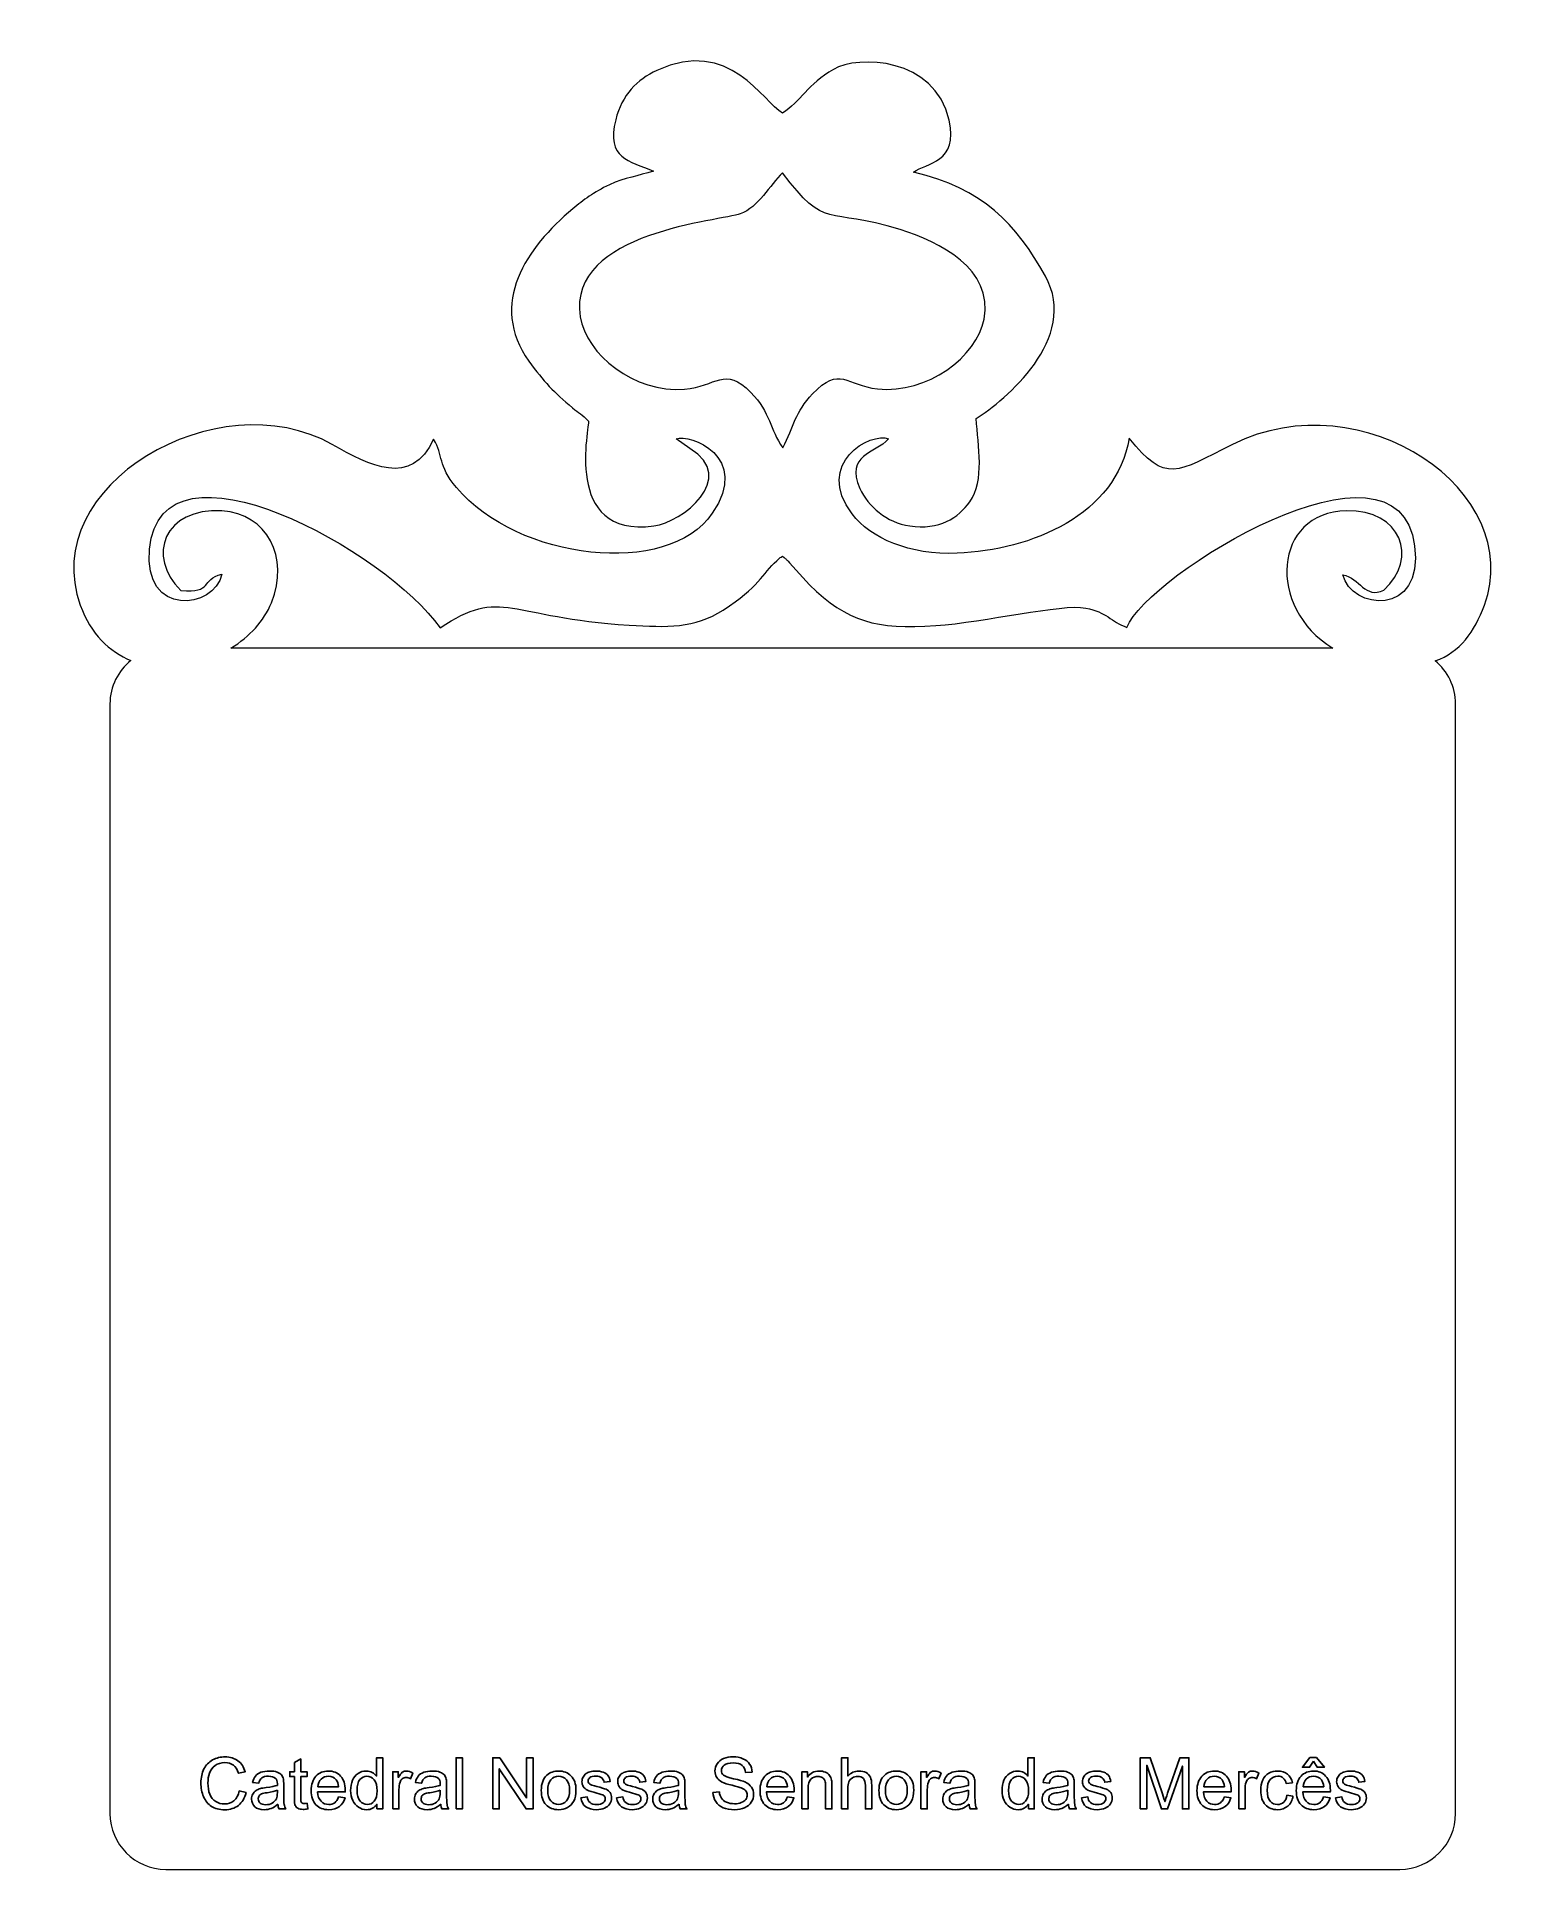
# Model space of a CAD drawing. Header units: millimetres. Extents: x -134 to 133, y -162 to 166.
import ezdxf

# ---------------------------------------------------------------- set-up
doc = ezdxf.new("R2010")
doc.units = ezdxf.units.MM
doc.header["$MEASUREMENT"] = 0
doc.layers.add('Camada 1', color=7, linetype='Continuous')

msp = doc.modelspace()

# ---------------------------------------------------------------- linework, layer by layer
at = {"layer": 'Camada 1', "color": 250, "lineweight": 9}
for points, knots in [([(116.988, 54.5105), (119.2175, 52.6726), (120.645, 49.8922), (120.645, 46.7945), (120.645, 46.7945), (120.645, 46.7945), (120.645, -152.0132), (120.645, -152.0132), (120.645, -152.0132), (120.645, -157.5132), (116.145, -162.0131), (110.645, -162.0131), (110.645, -162.0131), (110.645, -162.0131), (-110.4974, -162.0131), (-110.4974, -162.0131), (-110.4974, -162.0131), (-115.9974, -162.0131), (-120.4974, -157.5132), (-120.4974, -152.0132), (-120.4974, -152.0132), (-120.4974, -152.0132), (-120.4974, 46.7945), (-120.4974, 46.7945), (-120.4974, 46.7945), (-120.4974, 49.9418), (-119.0236, 52.7611), (-116.7324, 54.5976), (-116.7324, 54.5976), (-120.5942, 56.1412), (-123.912, 59.2826), (-125.8071, 64.4833), (-125.8071, 64.4833), (-133.6297, 85.9503), (-101.1914, 104.8485), (-80.6506, 93.2844), (-80.6506, 93.2844), (-73.9066, 89.4878), (-66.5243, 85.5481), (-62.4893, 94.2118), (-62.4893, 94.2118), (-60.6313, 91.2474), (-61.857, 89.659), (-58.4134, 85.569), (-58.4134, 85.569), (-47.4149, 72.5063), (-20.4788, 69.3511), (-12.5662, 80.955), (-12.5662, 80.955), (-5.6247, 91.1347), (-16.6613, 95.3443), (-19.0149, 94.2907), (-19.0149, 94.2907), (-19.0149, 94.2907), (-16.5687, 92.5904), (-16.5687, 92.5904), (-16.5687, 92.5904), (-7.7827, 87.2004), (-18.0842, 79.3493), (-23.0107, 78.693), (-23.0107, 78.693), (-39.6016, 76.4826), (-34.4709, 96.7939), (-34.7348, 97.4833), (-34.7348, 97.4833), (-35.9126, 98.736), (-36.5028, 98.9022), (-37.611, 99.8477), (-37.611, 99.8477), (-40.9194, 102.6701), (-42.7736, 104.5097), (-45.4176, 108.2238), (-45.4176, 108.2238), (-52.7442, 118.5157), (-45.8761, 128.565), (-37.55, 135.5109), (-37.55, 135.5109), (-35.6292, 137.1133), (-33.8432, 138.4733), (-31.0039, 139.8084), (-31.0039, 139.8084), (-28.1214, 141.1637), (-25.8478, 141.3659), (-23.1138, 142.278), (-23.1138, 142.278), (-27.4937, 144.0965), (-31.6026, 144.4994), (-29.8686, 151.4853), (-29.8686, 151.4853), (-28.7708, 155.9083), (-25.983, 158.6884), (-22.5085, 160.2961), (-22.5085, 160.2961), (-9.4008, 166.361), (-3.4093, 154.5586), (0.0274, 152.6398), (0.0274, 152.6398), (3.2186, 154.7741), (4.6135, 157.8551), (9.1365, 160.4954), (9.1365, 160.4954), (13.5748, 163.0861), (27.2982, 162.7136), (29.8975, 151.3807), (29.8975, 151.3807), (31.644, 143.7657), (25.7935, 143.7534), (23.4992, 142.0849), (23.4992, 142.0849), (35.909, 139.2442), (41.95, 132.7305), (47.1285, 123.4655), (47.1285, 123.4655), (53.3794, 112.2818), (39.7449, 101.1093), (34.757, 97.9546), (34.757, 97.9546), (34.9957, 92.9202), (36.3492, 86.951), (33.5971, 83.0275), (33.5971, 83.0275), (31.5891, 80.165), (28.1023, 77.8843), (22.8299, 78.6838), (22.8299, 78.6838), (18.6873, 79.312), (15.3408, 82.1904), (13.9028, 85.4142), (13.9028, 85.4142), (11.1748, 91.53), (16.5688, 91.5386), (19.0236, 94.2907), (19.0236, 94.2907), (15.916, 95.6365), (5.6025, 89.9129), (12.5044, 80.8362), (12.5044, 80.8362), (15.8348, 76.4564), (22.7999, 73.4626), (31.3317, 73.8002), (31.3317, 73.8002), (44.5801, 74.3243), (59.9266, 80.6888), (62.132, 94.4277), (62.132, 94.4277), (68.8155, 86.1682), (70.545, 88.2647), (80.6676, 93.3031), (80.6676, 93.3031), (103.9884, 104.9105), (133.3216, 84.8789), (125.7978, 64.4725), (125.7978, 64.4725), (124.044, 59.7159), (121.4389, 56.1281), (116.988, 54.5105)], [0, 0, 0, 0, 0.025, 0.025, 0.025, 0.025, 0.05, 0.05, 0.05, 0.05, 0.075, 0.075, 0.075, 0.075, 0.1, 0.1, 0.1, 0.1, 0.125, 0.125, 0.125, 0.125, 0.15, 0.15, 0.15, 0.15, 0.175, 0.175, 0.175, 0.175, 0.2, 0.2, 0.2, 0.2, 0.225, 0.225, 0.225, 0.225, 0.25, 0.25, 0.25, 0.25, 0.275, 0.275, 0.275, 0.275, 0.3, 0.3, 0.3, 0.3, 0.325, 0.325, 0.325, 0.325, 0.35, 0.35, 0.35, 0.35, 0.375, 0.375, 0.375, 0.375, 0.4, 0.4, 0.4, 0.4, 0.425, 0.425, 0.425, 0.425, 0.45, 0.45, 0.45, 0.45, 0.475, 0.475, 0.475, 0.475, 0.5, 0.5, 0.5, 0.5, 0.525, 0.525, 0.525, 0.525, 0.55, 0.55, 0.55, 0.55, 0.575, 0.575, 0.575, 0.575, 0.6, 0.6, 0.6, 0.6, 0.625, 0.625, 0.625, 0.625, 0.65, 0.65, 0.65, 0.65, 0.675, 0.675, 0.675, 0.675, 0.7, 0.7, 0.7, 0.7, 0.725, 0.725, 0.725, 0.725, 0.75, 0.75, 0.75, 0.75, 0.775, 0.775, 0.775, 0.775, 0.8, 0.8, 0.8, 0.8, 0.825, 0.825, 0.825, 0.825, 0.85, 0.85, 0.85, 0.85, 0.875, 0.875, 0.875, 0.875, 0.9, 0.9, 0.9, 0.9, 0.925, 0.925, 0.925, 0.925, 0.95, 0.95, 0.95, 0.95, 1, 1, 1, 1]), ([(0.0809, 92.6737), (-2.3136, 96.0283), (-2.0435, 98.9267), (-5.6588, 102.6085), (-5.6588, 102.6085), (-10.3783, 107.415), (-11.8277, 103.6669), (-17.5274, 103.2133), (-17.5274, 103.2133), (-26.5683, 102.4941), (-35.1327, 109.3964), (-36.2097, 116.1749), (-36.2097, 116.1749), (-38.6384, 131.4595), (-10.7269, 133.3855), (-7.5391, 134.5994), (-7.5391, 134.5994), (-4.2863, 135.838), (-2.2721, 139.7152), (0.0274, 141.98), (0.0274, 141.98), (7.8653, 131.5157), (7.8138, 135.8908), (21.1017, 131.7913), (21.1017, 131.7913), (28.2487, 129.5862), (37.8199, 124.7461), (36.136, 115.7309), (36.136, 115.7309), (34.8917, 109.0683), (25.9918, 102.2797), (17.0439, 103.2563), (17.0439, 103.2563), (11.4471, 103.8671), (10.327, 107.5107), (5.4204, 102.3627), (5.4204, 102.3627), (2.2472, 99.0332), (2.0766, 96.611), (0.0809, 92.6737)], [0, 0, 0, 0, 0.09090909, 0.09090909, 0.09090909, 0.09090909, 0.18181818, 0.18181818, 0.18181818, 0.18181818, 0.27272727, 0.27272727, 0.27272727, 0.27272727, 0.36363636, 0.36363636, 0.36363636, 0.36363636, 0.45454545, 0.45454545, 0.45454545, 0.45454545, 0.54545455, 0.54545455, 0.54545455, 0.54545455, 0.63636364, 0.63636364, 0.63636364, 0.63636364, 0.72727273, 0.72727273, 0.72727273, 0.72727273, 0.81818182, 0.81818182, 0.81818182, 0.81818182, 1, 1, 1, 1]), ([(-98.8034, 56.7946), (-98.8034, 56.7946), (98.6433, 56.7946), (98.6433, 56.7946), (98.6433, 56.7946), (86.6826, 64.067), (87.9128, 81.1035), (101.0965, 81.4159), (101.0965, 81.4159), (110.886, 81.6478), (114.0378, 72.9592), (107.7926, 67.174), (107.7926, 67.174), (104.3521, 65.5988), (103.5374, 69.3199), (100.4416, 69.9612), (100.4416, 69.9612), (101.8441, 63.6556), (114.9861, 62.2435), (113.3069, 75.1508), (113.3069, 75.1508), (110.3684, 97.7391), (65.3136, 69.8468), (61.733, 60.498), (61.733, 60.498), (58.89, 61.576), (58.0925, 63.2757), (54.3617, 63.9858), (54.3617, 63.9858), (50.0551, 64.8056), (36.2767, 61.4463), (27.4973, 60.8394), (27.4973, 60.8394), (16.7579, 60.0973), (11.7108, 61.5137), (4.8762, 68.1265), (4.8762, 68.1265), (4.8762, 68.1265), (1.278, 72.09), (1.278, 72.09), (1.278, 72.09), (0.4236, 72.9653), (1.0141, 72.4884), (0.0274, 73.265), (0.0274, 73.265), (-0.7649, 72.748), (-0.2993, 73.092), (-1.0129, 72.4504), (-1.0129, 72.4504), (-3.574, 70.1475), (-4.2196, 67.6758), (-10.607, 63.6194), (-10.607, 63.6194), (-15.8211, 60.308), (-20.6267, 60.5125), (-27.4565, 60.9234), (-27.4565, 60.9234), (-49.0769, 62.2246), (-50.2746, 67.8955), (-61.3396, 60.4289), (-61.3396, 60.4289), (-70.7731, 74.036), (-111.2564, 96.6729), (-113.4063, 74.5437), (-113.4063, 74.5437), (-114.5988, 62.2683), (-101.7832, 63.7251), (-100.449, 70.0463), (-100.449, 70.0463), (-104.2806, 69.0891), (-102.005, 66.6223), (-107.7828, 67.1324), (-107.7828, 67.1324), (-114.089, 73.2309), (-110.7325, 82.0191), (-100.4567, 81.3874), (-100.4567, 81.3874), (-92.3108, 80.8866), (-88.3103, 73.0857), (-91.557, 64.9252), (-91.557, 64.9252), (-92.8545, 61.6644), (-95.5047, 58.8334), (-98.8034, 56.7946)], [0, 0, 0, 0, 0.04545455, 0.04545455, 0.04545455, 0.04545455, 0.09090909, 0.09090909, 0.09090909, 0.09090909, 0.13636364, 0.13636364, 0.13636364, 0.13636364, 0.18181818, 0.18181818, 0.18181818, 0.18181818, 0.22727273, 0.22727273, 0.22727273, 0.22727273, 0.27272727, 0.27272727, 0.27272727, 0.27272727, 0.31818182, 0.31818182, 0.31818182, 0.31818182, 0.36363636, 0.36363636, 0.36363636, 0.36363636, 0.40909091, 0.40909091, 0.40909091, 0.40909091, 0.45454545, 0.45454545, 0.45454545, 0.45454545, 0.5, 0.5, 0.5, 0.5, 0.54545455, 0.54545455, 0.54545455, 0.54545455, 0.59090909, 0.59090909, 0.59090909, 0.59090909, 0.63636364, 0.63636364, 0.63636364, 0.63636364, 0.68181818, 0.68181818, 0.68181818, 0.68181818, 0.72727273, 0.72727273, 0.72727273, 0.72727273, 0.77272727, 0.77272727, 0.77272727, 0.77272727, 0.81818182, 0.81818182, 0.81818182, 0.81818182, 0.86363636, 0.86363636, 0.86363636, 0.86363636, 0.90909091, 0.90909091, 0.90909091, 0.90909091, 1, 1, 1, 1])]:
    msp.add_open_spline(points, degree=3, knots=knots, dxfattribs=at)
at = {"layer": 'Camada 1', "color": 250}
for points, knots in [([(-97.3184, -147.965), (-97.3184, -147.965), (-96.1018, -148.2724), (-96.1018, -148.2724), (-96.1018, -148.2724), (-96.3558, -149.2691), (-96.8125, -150.0268), (-97.472, -150.5497), (-97.472, -150.5497), (-98.1315, -151.0726), (-98.9383, -151.3351), (-99.8923, -151.3351), (-99.8923, -151.3351), (-100.8783, -151.3351), (-101.6808, -151.1344), (-102.2998, -150.7311), (-102.2998, -150.7311), (-102.9187, -150.3298), (-103.3883, -149.7472), (-103.7105, -148.9852), (-103.7105, -148.9852), (-104.0328, -148.2211), (-104.195, -147.4037), (-104.195, -146.5287), (-104.195, -146.5287), (-104.195, -145.5746), (-104.0136, -144.7423), (-103.6486, -144.0316), (-103.6486, -144.0316), (-103.2837, -143.3208), (-102.765, -142.7809), (-102.0927, -142.4116), (-102.0927, -142.4116), (-101.4204, -142.0424), (-100.6799, -141.8589), (-99.8731, -141.8589), (-99.8731, -141.8589), (-98.9553, -141.8589), (-98.1849, -142.0915), (-97.5617, -142.5589), (-97.5617, -142.5589), (-96.9363, -143.0263), (-96.5009, -143.6815), (-96.2555, -144.5267), (-96.2555, -144.5267), (-96.2555, -144.5267), (-97.4464, -144.8084), (-97.4464, -144.8084), (-97.4464, -144.8084), (-97.6577, -144.1425), (-97.9672, -143.6559), (-98.3706, -143.3528), (-98.3706, -143.3528), (-98.7739, -143.0476), (-99.2819, -142.8961), (-99.8944, -142.8961), (-99.8944, -142.8961), (-100.5966, -142.8961), (-101.1857, -143.0647), (-101.6574, -143.4019), (-101.6574, -143.4019), (-102.129, -143.7392), (-102.462, -144.1938), (-102.6519, -144.7615), (-102.6519, -144.7615), (-102.844, -145.3313), (-102.9401, -145.9183), (-102.9401, -146.5223), (-102.9401, -146.5223), (-102.9401, -147.3013), (-102.8269, -147.9821), (-102.6007, -148.5626), (-102.6007, -148.5626), (-102.3745, -149.1453), (-102.0223, -149.5786), (-101.5442, -149.8667), (-101.5442, -149.8667), (-101.0662, -150.1548), (-100.5497, -150.2978), (-99.9926, -150.2978), (-99.9926, -150.2978), (-99.3139, -150.2978), (-98.7419, -150.1015), (-98.2724, -149.7109), (-98.2724, -149.7109), (-97.8028, -149.3182), (-97.4848, -148.7376), (-97.3184, -147.965)], [0, 0, 0, 0, 0.04347826, 0.04347826, 0.04347826, 0.04347826, 0.08695652, 0.08695652, 0.08695652, 0.08695652, 0.13043478, 0.13043478, 0.13043478, 0.13043478, 0.17391304, 0.17391304, 0.17391304, 0.17391304, 0.2173913, 0.2173913, 0.2173913, 0.2173913, 0.26086957, 0.26086957, 0.26086957, 0.26086957, 0.30434783, 0.30434783, 0.30434783, 0.30434783, 0.34782609, 0.34782609, 0.34782609, 0.34782609, 0.39130435, 0.39130435, 0.39130435, 0.39130435, 0.43478261, 0.43478261, 0.43478261, 0.43478261, 0.47826087, 0.47826087, 0.47826087, 0.47826087, 0.52173913, 0.52173913, 0.52173913, 0.52173913, 0.56521739, 0.56521739, 0.56521739, 0.56521739, 0.60869565, 0.60869565, 0.60869565, 0.60869565, 0.65217391, 0.65217391, 0.65217391, 0.65217391, 0.69565217, 0.69565217, 0.69565217, 0.69565217, 0.73913043, 0.73913043, 0.73913043, 0.73913043, 0.7826087, 0.7826087, 0.7826087, 0.7826087, 0.82608696, 0.82608696, 0.82608696, 0.82608696, 0.86956522, 0.86956522, 0.86956522, 0.86956522, 0.91304348, 0.91304348, 0.91304348, 0.91304348, 1, 1, 1, 1]), ([(-90.4012, -150.349), (-90.8195, -150.7055), (-91.2229, -150.9552), (-91.6092, -151.1024), (-91.6092, -151.1024), (-91.9955, -151.2497), (-92.4096, -151.3223), (-92.8535, -151.3223), (-92.8535, -151.3223), (-93.5834, -151.3223), (-94.1447, -151.1451), (-94.5374, -150.7887), (-94.5374, -150.7887), (-94.9301, -150.4344), (-95.1265, -149.9798), (-95.1265, -149.427), (-95.1265, -149.427), (-95.1265, -149.1026), (-95.0518, -148.8059), (-94.9045, -148.537), (-94.9045, -148.537), (-94.7551, -148.2681), (-94.5609, -148.0547), (-94.3219, -147.8925), (-94.3219, -147.8925), (-94.0807, -147.7303), (-93.8118, -147.6065), (-93.5108, -147.5232), (-93.5108, -147.5232), (-93.2889, -147.4656), (-92.9538, -147.4101), (-92.5077, -147.3546), (-92.5077, -147.3546), (-91.5985, -147.2479), (-90.9262, -147.1177), (-90.4972, -146.9683), (-90.4972, -146.9683), (-90.493, -146.8147), (-90.4908, -146.7165), (-90.4908, -146.6759), (-90.4908, -146.6759), (-90.4908, -146.2192), (-90.5975, -145.8969), (-90.811, -145.7091), (-90.811, -145.7091), (-91.0991, -145.4551), (-91.5281, -145.3292), (-92.0958, -145.3292), (-92.0958, -145.3292), (-92.6272, -145.3292), (-93.02, -145.4231), (-93.2718, -145.6088), (-93.2718, -145.6088), (-93.5258, -145.7945), (-93.7115, -146.1231), (-93.8331, -146.597), (-93.8331, -146.597), (-93.8331, -146.597), (-94.9344, -146.4433), (-94.9344, -146.4433), (-94.9344, -146.4433), (-94.8341, -145.9716), (-94.6698, -145.5896), (-94.4393, -145.2993), (-94.4393, -145.2993), (-94.2088, -145.0091), (-93.8758, -144.7871), (-93.4404, -144.6292), (-93.4404, -144.6292), (-93.0072, -144.4733), (-92.5013, -144.3944), (-91.9293, -144.3944), (-91.9293, -144.3944), (-91.3616, -144.3944), (-90.8985, -144.4605), (-90.5421, -144.595), (-90.5421, -144.595), (-90.1878, -144.7295), (-89.9252, -144.8959), (-89.7588, -145.0987), (-89.7588, -145.0987), (-89.5923, -145.3014), (-89.4749, -145.5576), (-89.4066, -145.867), (-89.4066, -145.867), (-89.3703, -146.0591), (-89.3511, -146.4049), (-89.3511, -146.9022), (-89.3511, -146.9022), (-89.3511, -146.9022), (-89.3511, -148.3962), (-89.3511, -148.3962), (-89.3511, -148.3962), (-89.3511, -149.4398), (-89.3276, -150.0993), (-89.2807, -150.3789), (-89.2807, -150.3789), (-89.2359, -150.6585), (-89.142, -150.9253), (-89.0054, -151.1814), (-89.0054, -151.1814), (-89.0054, -151.1814), (-90.1835, -151.1814), (-90.1835, -151.1814), (-90.1835, -151.1814), (-90.2966, -150.9445), (-90.3692, -150.667), (-90.4012, -150.349)], [0, 0, 0, 0, 0.03571429, 0.03571429, 0.03571429, 0.03571429, 0.07142857, 0.07142857, 0.07142857, 0.07142857, 0.10714286, 0.10714286, 0.10714286, 0.10714286, 0.14285714, 0.14285714, 0.14285714, 0.14285714, 0.17857143, 0.17857143, 0.17857143, 0.17857143, 0.21428571, 0.21428571, 0.21428571, 0.21428571, 0.25, 0.25, 0.25, 0.25, 0.28571429, 0.28571429, 0.28571429, 0.28571429, 0.32142857, 0.32142857, 0.32142857, 0.32142857, 0.35714286, 0.35714286, 0.35714286, 0.35714286, 0.39285714, 0.39285714, 0.39285714, 0.39285714, 0.42857143, 0.42857143, 0.42857143, 0.42857143, 0.46428571, 0.46428571, 0.46428571, 0.46428571, 0.5, 0.5, 0.5, 0.5, 0.53571429, 0.53571429, 0.53571429, 0.53571429, 0.57142857, 0.57142857, 0.57142857, 0.57142857, 0.60714286, 0.60714286, 0.60714286, 0.60714286, 0.64285714, 0.64285714, 0.64285714, 0.64285714, 0.67857143, 0.67857143, 0.67857143, 0.67857143, 0.71428571, 0.71428571, 0.71428571, 0.71428571, 0.75, 0.75, 0.75, 0.75, 0.78571429, 0.78571429, 0.78571429, 0.78571429, 0.82142857, 0.82142857, 0.82142857, 0.82142857, 0.85714286, 0.85714286, 0.85714286, 0.85714286, 0.89285714, 0.89285714, 0.89285714, 0.89285714, 0.92857143, 0.92857143, 0.92857143, 0.92857143, 1, 1, 1, 1]), ([(-85.1743, -150.1762), (-85.1743, -150.1762), (-85.0207, -151.1707), (-85.0207, -151.1707), (-85.0207, -151.1707), (-85.3365, -151.2369), (-85.6204, -151.271), (-85.868, -151.271), (-85.868, -151.271), (-86.2756, -151.271), (-86.5915, -151.207), (-86.8177, -151.0768), (-86.8177, -151.0768), (-87.0418, -150.9466), (-87.1998, -150.778), (-87.2915, -150.5667), (-87.2915, -150.5667), (-87.3833, -150.3554), (-87.4281, -149.9115), (-87.4281, -149.2349), (-87.4281, -149.2349), (-87.4281, -149.2349), (-87.4281, -145.406), (-87.4281, -145.406), (-87.4281, -145.406), (-87.4281, -145.406), (-88.2605, -145.406), (-88.2605, -145.406), (-88.2605, -145.406), (-88.2605, -145.406), (-88.2605, -144.5352), (-88.2605, -144.5352), (-88.2605, -144.5352), (-88.2605, -144.5352), (-87.4281, -144.5352), (-87.4281, -144.5352), (-87.4281, -144.5352), (-87.4281, -144.5352), (-87.4281, -142.8918), (-87.4281, -142.8918), (-87.4281, -142.8918), (-87.4281, -142.8918), (-86.3012, -142.2153), (-86.3012, -142.2153), (-86.3012, -142.2153), (-86.3012, -142.2153), (-86.3012, -144.5352), (-86.3012, -144.5352), (-86.3012, -144.5352), (-86.3012, -144.5352), (-85.1743, -144.5352), (-85.1743, -144.5352), (-85.1743, -144.5352), (-85.1743, -144.5352), (-85.1743, -145.406), (-85.1743, -145.406), (-85.1743, -145.406), (-85.1743, -145.406), (-86.3012, -145.406), (-86.3012, -145.406), (-86.3012, -145.406), (-86.3012, -145.406), (-86.3012, -149.299), (-86.3012, -149.299), (-86.3012, -149.299), (-86.3012, -149.6212), (-86.282, -149.8283), (-86.2415, -149.92), (-86.2415, -149.92), (-86.2031, -150.0118), (-86.139, -150.0844), (-86.0494, -150.1399), (-86.0494, -150.1399), (-85.9598, -150.1932), (-85.8317, -150.221), (-85.6652, -150.221), (-85.6652, -150.221), (-85.5414, -150.221), (-85.3771, -150.206), (-85.1743, -150.1762)], [0, 0, 0, 0, 0.04761905, 0.04761905, 0.04761905, 0.04761905, 0.0952381, 0.0952381, 0.0952381, 0.0952381, 0.14285714, 0.14285714, 0.14285714, 0.14285714, 0.19047619, 0.19047619, 0.19047619, 0.19047619, 0.23809524, 0.23809524, 0.23809524, 0.23809524, 0.28571429, 0.28571429, 0.28571429, 0.28571429, 0.33333333, 0.33333333, 0.33333333, 0.33333333, 0.38095238, 0.38095238, 0.38095238, 0.38095238, 0.42857143, 0.42857143, 0.42857143, 0.42857143, 0.47619048, 0.47619048, 0.47619048, 0.47619048, 0.52380952, 0.52380952, 0.52380952, 0.52380952, 0.57142857, 0.57142857, 0.57142857, 0.57142857, 0.61904762, 0.61904762, 0.61904762, 0.61904762, 0.66666667, 0.66666667, 0.66666667, 0.66666667, 0.71428571, 0.71428571, 0.71428571, 0.71428571, 0.76190476, 0.76190476, 0.76190476, 0.76190476, 0.80952381, 0.80952381, 0.80952381, 0.80952381, 0.85714286, 0.85714286, 0.85714286, 0.85714286, 0.9047619, 0.9047619, 0.9047619, 0.9047619, 1, 1, 1, 1]), ([(-79.5291, -149.03), (-79.5291, -149.03), (-78.3638, -149.1837), (-78.3638, -149.1837), (-78.3638, -149.1837), (-78.5452, -149.8603), (-78.8846, -150.3874), (-79.3797, -150.7609), (-79.3797, -150.7609), (-79.8749, -151.1344), (-80.5066, -151.3223), (-81.2771, -151.3223), (-81.2771, -151.3223), (-82.246, -151.3223), (-83.0144, -151.0235), (-83.5821, -150.4259), (-83.5821, -150.4259), (-84.1498, -149.8304), (-84.4337, -148.9916), (-84.4337, -147.9138), (-84.4337, -147.9138), (-84.4337, -146.7997), (-84.1477, -145.9332), (-83.5736, -145.3185), (-83.5736, -145.3185), (-82.9995, -144.7017), (-82.2546, -144.3944), (-81.339, -144.3944), (-81.339, -144.3944), (-80.4533, -144.3944), (-79.7297, -144.6953), (-79.1684, -145.2993), (-79.1684, -145.2993), (-78.6071, -145.9033), (-78.3254, -146.7528), (-78.3254, -147.8476), (-78.3254, -147.8476), (-78.3254, -147.9138), (-78.3275, -148.0141), (-78.3318, -148.1464), (-78.3318, -148.1464), (-78.3318, -148.1464), (-83.2812, -148.1464), (-83.2812, -148.1464), (-83.2812, -148.1464), (-83.2385, -148.8742), (-83.0336, -149.4334), (-82.6622, -149.8197), (-82.6622, -149.8197), (-82.293, -150.206), (-81.8299, -150.4003), (-81.2771, -150.4003), (-81.2771, -150.4003), (-80.8652, -150.4003), (-80.513, -150.2914), (-80.2227, -150.0737), (-80.2227, -150.0737), (-79.9304, -149.856), (-79.6998, -149.5081), (-79.5291, -149.03)], [0, 0, 0, 0, 0.0625, 0.0625, 0.0625, 0.0625, 0.125, 0.125, 0.125, 0.125, 0.1875, 0.1875, 0.1875, 0.1875, 0.25, 0.25, 0.25, 0.25, 0.3125, 0.3125, 0.3125, 0.3125, 0.375, 0.375, 0.375, 0.375, 0.4375, 0.4375, 0.4375, 0.4375, 0.5, 0.5, 0.5, 0.5, 0.5625, 0.5625, 0.5625, 0.5625, 0.625, 0.625, 0.625, 0.625, 0.6875, 0.6875, 0.6875, 0.6875, 0.75, 0.75, 0.75, 0.75, 0.8125, 0.8125, 0.8125, 0.8125, 0.875, 0.875, 0.875, 0.875, 1, 1, 1, 1]), ([(-72.6503, -151.1814), (-72.6503, -151.1814), (-72.6503, -150.3384), (-72.6503, -150.3384), (-72.6503, -150.3384), (-73.0708, -150.9936), (-73.6897, -151.3223), (-74.5071, -151.3223), (-74.5071, -151.3223), (-75.0364, -151.3223), (-75.5231, -151.1771), (-75.9649, -150.8847), (-75.9649, -150.8847), (-76.4088, -150.5945), (-76.7524, -150.1868), (-76.9978, -149.6661), (-76.9978, -149.6661), (-77.2412, -149.1432), (-77.3628, -148.5434), (-77.3628, -147.8647), (-77.3628, -147.8647), (-77.3628, -147.2031), (-77.2518, -146.6034), (-77.032, -146.0634), (-77.032, -146.0634), (-76.81, -145.5255), (-76.4792, -145.1115), (-76.0374, -144.8255), (-76.0374, -144.8255), (-75.5978, -144.5374), (-75.1026, -144.3944), (-74.5584, -144.3944), (-74.5584, -144.3944), (-74.1571, -144.3944), (-73.8007, -144.4798), (-73.4891, -144.6484), (-73.4891, -144.6484), (-73.1775, -144.817), (-72.9235, -145.0389), (-72.7271, -145.31), (-72.7271, -145.31), (-72.7271, -145.31), (-72.7271, -142.0125), (-72.7271, -142.0125), (-72.7271, -142.0125), (-72.7271, -142.0125), (-71.6002, -142.0125), (-71.6002, -142.0125), (-71.6002, -142.0125), (-71.6002, -142.0125), (-71.6002, -151.1814), (-71.6002, -151.1814), (-71.6002, -151.1814), (-71.6002, -151.1814), (-72.6503, -151.1814), (-72.6503, -151.1814)], [0, 0, 0, 0, 0.06666667, 0.06666667, 0.06666667, 0.06666667, 0.13333333, 0.13333333, 0.13333333, 0.13333333, 0.2, 0.2, 0.2, 0.2, 0.26666667, 0.26666667, 0.26666667, 0.26666667, 0.33333333, 0.33333333, 0.33333333, 0.33333333, 0.4, 0.4, 0.4, 0.4, 0.46666667, 0.46666667, 0.46666667, 0.46666667, 0.53333333, 0.53333333, 0.53333333, 0.53333333, 0.6, 0.6, 0.6, 0.6, 0.66666667, 0.66666667, 0.66666667, 0.66666667, 0.73333333, 0.73333333, 0.73333333, 0.73333333, 0.8, 0.8, 0.8, 0.8, 0.86666667, 0.86666667, 0.86666667, 0.86666667, 1, 1, 1, 1]), ([(-69.8309, -151.1814), (-69.8309, -151.1814), (-69.8309, -144.5352), (-69.8309, -144.5352), (-69.8309, -144.5352), (-69.8309, -144.5352), (-68.8193, -144.5352), (-68.8193, -144.5352), (-68.8193, -144.5352), (-68.8193, -144.5352), (-68.8193, -145.5533), (-68.8193, -145.5533), (-68.8193, -145.5533), (-68.561, -145.0816), (-68.322, -144.77), (-68.1022, -144.6206), (-68.1022, -144.6206), (-67.8823, -144.4691), (-67.6412, -144.3944), (-67.3786, -144.3944), (-67.3786, -144.3944), (-66.9987, -144.3944), (-66.6124, -144.5139), (-66.2197, -144.7508), (-66.2197, -144.7508), (-66.2197, -144.7508), (-66.621, -145.7902), (-66.621, -145.7902), (-66.621, -145.7902), (-66.8942, -145.6365), (-67.1673, -145.5597), (-67.4405, -145.5597), (-67.4405, -145.5597), (-67.686, -145.5597), (-67.9058, -145.6344), (-68.1, -145.7817), (-68.1, -145.7817), (-68.2942, -145.9289), (-68.433, -146.1338), (-68.5162, -146.3963), (-68.5162, -146.3963), (-68.6421, -146.7954), (-68.704, -147.233), (-68.704, -147.7089), (-68.704, -147.7089), (-68.704, -147.7089), (-68.704, -151.1814), (-68.704, -151.1814), (-68.704, -151.1814), (-68.704, -151.1814), (-69.8309, -151.1814), (-69.8309, -151.1814)], [0, 0, 0, 0, 0.07142857, 0.07142857, 0.07142857, 0.07142857, 0.14285714, 0.14285714, 0.14285714, 0.14285714, 0.21428571, 0.21428571, 0.21428571, 0.21428571, 0.28571429, 0.28571429, 0.28571429, 0.28571429, 0.35714286, 0.35714286, 0.35714286, 0.35714286, 0.42857143, 0.42857143, 0.42857143, 0.42857143, 0.5, 0.5, 0.5, 0.5, 0.57142857, 0.57142857, 0.57142857, 0.57142857, 0.64285714, 0.64285714, 0.64285714, 0.64285714, 0.71428571, 0.71428571, 0.71428571, 0.71428571, 0.78571429, 0.78571429, 0.78571429, 0.78571429, 0.85714286, 0.85714286, 0.85714286, 0.85714286, 1, 1, 1, 1]), ([(-61.2127, -150.349), (-61.631, -150.7055), (-62.0344, -150.9552), (-62.4207, -151.1024), (-62.4207, -151.1024), (-62.807, -151.2497), (-63.2211, -151.3223), (-63.665, -151.3223), (-63.665, -151.3223), (-64.3949, -151.3223), (-64.9562, -151.1451), (-65.3489, -150.7887), (-65.3489, -150.7887), (-65.7416, -150.4344), (-65.938, -149.9798), (-65.938, -149.427), (-65.938, -149.427), (-65.938, -149.1026), (-65.8633, -148.8059), (-65.716, -148.537), (-65.716, -148.537), (-65.5666, -148.2681), (-65.3724, -148.0547), (-65.1334, -147.8925), (-65.1334, -147.8925), (-64.8922, -147.7303), (-64.6233, -147.6065), (-64.3223, -147.5232), (-64.3223, -147.5232), (-64.1004, -147.4656), (-63.7653, -147.4101), (-63.3192, -147.3546), (-63.3192, -147.3546), (-62.41, -147.2479), (-61.7377, -147.1177), (-61.3087, -146.9683), (-61.3087, -146.9683), (-61.3045, -146.8147), (-61.3023, -146.7165), (-61.3023, -146.6759), (-61.3023, -146.6759), (-61.3023, -146.2192), (-61.409, -145.8969), (-61.6225, -145.7091), (-61.6225, -145.7091), (-61.9106, -145.4551), (-62.3396, -145.3292), (-62.9073, -145.3292), (-62.9073, -145.3292), (-63.4387, -145.3292), (-63.8315, -145.4231), (-64.0833, -145.6088), (-64.0833, -145.6088), (-64.3373, -145.7945), (-64.523, -146.1231), (-64.6446, -146.597), (-64.6446, -146.597), (-64.6446, -146.597), (-65.7459, -146.4433), (-65.7459, -146.4433), (-65.7459, -146.4433), (-65.6456, -145.9716), (-65.4813, -145.5896), (-65.2508, -145.2993), (-65.2508, -145.2993), (-65.0203, -145.0091), (-64.6873, -144.7871), (-64.2519, -144.6292), (-64.2519, -144.6292), (-63.8187, -144.4733), (-63.3128, -144.3944), (-62.7408, -144.3944), (-62.7408, -144.3944), (-62.1731, -144.3944), (-61.71, -144.4605), (-61.3536, -144.595), (-61.3536, -144.595), (-60.9993, -144.7295), (-60.7367, -144.8959), (-60.5703, -145.0987), (-60.5703, -145.0987), (-60.4038, -145.3014), (-60.2864, -145.5576), (-60.2181, -145.867), (-60.2181, -145.867), (-60.1818, -146.0591), (-60.1626, -146.4049), (-60.1626, -146.9022), (-60.1626, -146.9022), (-60.1626, -146.9022), (-60.1626, -148.3962), (-60.1626, -148.3962), (-60.1626, -148.3962), (-60.1626, -149.4398), (-60.1391, -150.0993), (-60.0922, -150.3789), (-60.0922, -150.3789), (-60.0474, -150.6585), (-59.9535, -150.9253), (-59.8169, -151.1814), (-59.8169, -151.1814), (-59.8169, -151.1814), (-60.995, -151.1814), (-60.995, -151.1814), (-60.995, -151.1814), (-61.1081, -150.9445), (-61.1807, -150.667), (-61.2127, -150.349)], [0, 0, 0, 0, 0.03571429, 0.03571429, 0.03571429, 0.03571429, 0.07142857, 0.07142857, 0.07142857, 0.07142857, 0.10714286, 0.10714286, 0.10714286, 0.10714286, 0.14285714, 0.14285714, 0.14285714, 0.14285714, 0.17857143, 0.17857143, 0.17857143, 0.17857143, 0.21428571, 0.21428571, 0.21428571, 0.21428571, 0.25, 0.25, 0.25, 0.25, 0.28571429, 0.28571429, 0.28571429, 0.28571429, 0.32142857, 0.32142857, 0.32142857, 0.32142857, 0.35714286, 0.35714286, 0.35714286, 0.35714286, 0.39285714, 0.39285714, 0.39285714, 0.39285714, 0.42857143, 0.42857143, 0.42857143, 0.42857143, 0.46428571, 0.46428571, 0.46428571, 0.46428571, 0.5, 0.5, 0.5, 0.5, 0.53571429, 0.53571429, 0.53571429, 0.53571429, 0.57142857, 0.57142857, 0.57142857, 0.57142857, 0.60714286, 0.60714286, 0.60714286, 0.60714286, 0.64285714, 0.64285714, 0.64285714, 0.64285714, 0.67857143, 0.67857143, 0.67857143, 0.67857143, 0.71428571, 0.71428571, 0.71428571, 0.71428571, 0.75, 0.75, 0.75, 0.75, 0.78571429, 0.78571429, 0.78571429, 0.78571429, 0.82142857, 0.82142857, 0.82142857, 0.82142857, 0.85714286, 0.85714286, 0.85714286, 0.85714286, 0.89285714, 0.89285714, 0.89285714, 0.89285714, 0.92857143, 0.92857143, 0.92857143, 0.92857143, 1, 1, 1, 1]), ([(-58.4573, -151.1814), (-58.4573, -151.1814), (-58.4573, -142.0125), (-58.4573, -142.0125), (-58.4573, -142.0125), (-58.4573, -142.0125), (-57.3304, -142.0125), (-57.3304, -142.0125), (-57.3304, -142.0125), (-57.3304, -142.0125), (-57.3304, -151.1814), (-57.3304, -151.1814), (-57.3304, -151.1814), (-57.3304, -151.1814), (-58.4573, -151.1814), (-58.4573, -151.1814)], [0, 0, 0, 0, 0.2, 0.2, 0.2, 0.2, 0.4, 0.4, 0.4, 0.4, 0.6, 0.6, 0.6, 0.6, 1, 1, 1, 1]), ([(-51.9008, -151.1814), (-51.9008, -151.1814), (-51.9008, -142.0125), (-51.9008, -142.0125), (-51.9008, -142.0125), (-51.9008, -142.0125), (-50.6543, -142.0125), (-50.6543, -142.0125), (-50.6543, -142.0125), (-50.6543, -142.0125), (-45.8437, -149.2093), (-45.8437, -149.2093), (-45.8437, -149.2093), (-45.8437, -149.2093), (-45.8437, -142.0125), (-45.8437, -142.0125), (-45.8437, -142.0125), (-45.8437, -142.0125), (-44.6784, -142.0125), (-44.6784, -142.0125), (-44.6784, -142.0125), (-44.6784, -142.0125), (-44.6784, -151.1814), (-44.6784, -151.1814), (-44.6784, -151.1814), (-44.6784, -151.1814), (-45.9248, -151.1814), (-45.9248, -151.1814), (-45.9248, -151.1814), (-45.9248, -151.1814), (-50.7354, -143.9846), (-50.7354, -143.9846), (-50.7354, -143.9846), (-50.7354, -143.9846), (-50.7354, -151.1814), (-50.7354, -151.1814), (-50.7354, -151.1814), (-50.7354, -151.1814), (-51.9008, -151.1814), (-51.9008, -151.1814)], [0, 0, 0, 0, 0.09090909, 0.09090909, 0.09090909, 0.09090909, 0.18181818, 0.18181818, 0.18181818, 0.18181818, 0.27272727, 0.27272727, 0.27272727, 0.27272727, 0.36363636, 0.36363636, 0.36363636, 0.36363636, 0.45454545, 0.45454545, 0.45454545, 0.45454545, 0.54545455, 0.54545455, 0.54545455, 0.54545455, 0.63636364, 0.63636364, 0.63636364, 0.63636364, 0.72727273, 0.72727273, 0.72727273, 0.72727273, 0.81818182, 0.81818182, 0.81818182, 0.81818182, 1, 1, 1, 1]), ([(-43.2036, -147.8583), (-43.2036, -146.6311), (-42.8621, -145.7219), (-42.177, -145.1307), (-42.177, -145.1307), (-41.6072, -144.6398), (-40.9093, -144.3944), (-40.0876, -144.3944), (-40.0876, -144.3944), (-39.1762, -144.3944), (-38.4292, -144.6932), (-37.8487, -145.2908), (-37.8487, -145.2908), (-37.2703, -145.8862), (-36.98, -146.7122), (-36.98, -147.7644), (-36.98, -147.7644), (-36.98, -148.6181), (-37.1081, -149.2883), (-37.3642, -149.777), (-37.3642, -149.777), (-37.6203, -150.2658), (-37.9938, -150.6457), (-38.4847, -150.9167), (-38.4847, -150.9167), (-38.9735, -151.1878), (-39.5092, -151.3223), (-40.0876, -151.3223), (-40.0876, -151.3223), (-41.0181, -151.3223), (-41.7694, -151.0256), (-42.3435, -150.4301), (-42.3435, -150.4301), (-42.9176, -149.8347), (-43.2036, -148.9767), (-43.2036, -147.8583)], [0, 0, 0, 0, 0.1, 0.1, 0.1, 0.1, 0.2, 0.2, 0.2, 0.2, 0.3, 0.3, 0.3, 0.3, 0.4, 0.4, 0.4, 0.4, 0.5, 0.5, 0.5, 0.5, 0.6, 0.6, 0.6, 0.6, 0.7, 0.7, 0.7, 0.7, 0.8, 0.8, 0.8, 0.8, 1, 1, 1, 1]), ([(-36.1071, -149.1965), (-36.1071, -149.1965), (-34.993, -149.0172), (-34.993, -149.0172), (-34.993, -149.0172), (-34.9311, -149.4633), (-34.7561, -149.8048), (-34.4701, -150.0438), (-34.4701, -150.0438), (-34.1841, -150.2807), (-33.7829, -150.4003), (-33.2707, -150.4003), (-33.2707, -150.4003), (-32.752, -150.4003), (-32.3679, -150.2957), (-32.116, -150.0844), (-32.116, -150.0844), (-31.8663, -149.8752), (-31.7404, -149.6276), (-31.7404, -149.3438), (-31.7404, -149.3438), (-31.7404, -149.0898), (-31.8535, -148.8892), (-32.0776, -148.744), (-32.0776, -148.744), (-32.2355, -148.6437), (-32.6197, -148.5178), (-33.2301, -148.362), (-33.2301, -148.362), (-34.0539, -148.155), (-34.6238, -147.9757), (-34.9439, -147.8242), (-34.9439, -147.8242), (-35.2619, -147.6705), (-35.5031, -147.4613), (-35.6675, -147.1924), (-35.6675, -147.1924), (-35.8318, -146.9256), (-35.915, -146.629), (-35.915, -146.3046), (-35.915, -146.3046), (-35.915, -146.0079), (-35.8467, -145.7347), (-35.7123, -145.4829), (-35.7123, -145.4829), (-35.5757, -145.231), (-35.3921, -145.0219), (-35.1595, -144.8554), (-35.1595, -144.8554), (-34.9845, -144.7273), (-34.7455, -144.6185), (-34.4445, -144.5288), (-34.4445, -144.5288), (-34.1414, -144.4392), (-33.8192, -144.3944), (-33.4734, -144.3944), (-33.4734, -144.3944), (-32.9527, -144.3944), (-32.4959, -144.4691), (-32.1032, -144.6206), (-32.1032, -144.6206), (-31.7084, -144.77), (-31.4181, -144.9749), (-31.2303, -145.231), (-31.2303, -145.231), (-31.0446, -145.4893), (-30.9144, -145.8329), (-30.844, -146.264), (-30.844, -146.264), (-30.844, -146.264), (-31.9453, -146.4177), (-31.9453, -146.4177), (-31.9453, -146.4177), (-31.9944, -146.0719), (-32.1395, -145.8009), (-32.3785, -145.6067), (-32.3785, -145.6067), (-32.6176, -145.4124), (-32.9548, -145.3164), (-33.3923, -145.3164), (-33.3923, -145.3164), (-33.9067, -145.3164), (-34.2759, -145.4018), (-34.4957, -145.5725), (-34.4957, -145.5725), (-34.7156, -145.7432), (-34.8266, -145.9439), (-34.8266, -146.1722), (-34.8266, -146.1722), (-34.8266, -146.3174), (-34.7817, -146.4497), (-34.69, -146.5671), (-34.69, -146.5671), (-34.5982, -146.6866), (-34.4552, -146.7869), (-34.2588, -146.8659), (-34.2588, -146.8659), (-34.1457, -146.9086), (-33.817, -147.0046), (-33.2664, -147.154), (-33.2664, -147.154), (-32.4724, -147.3653), (-31.9175, -147.5403), (-31.6017, -147.6748), (-31.6017, -147.6748), (-31.2858, -147.8092), (-31.0382, -148.0077), (-30.8589, -148.2638), (-30.8589, -148.2638), (-30.6775, -148.5221), (-30.5879, -148.8422), (-30.5879, -149.2264), (-30.5879, -149.2264), (-30.5879, -149.5999), (-30.6967, -149.9521), (-30.9165, -150.2829), (-30.9165, -150.2829), (-31.1364, -150.6137), (-31.4523, -150.8698), (-31.8642, -151.0512), (-31.8642, -151.0512), (-32.2782, -151.2326), (-32.7456, -151.3223), (-33.2664, -151.3223), (-33.2664, -151.3223), (-34.1286, -151.3223), (-34.7881, -151.143), (-35.2406, -150.7866), (-35.2406, -150.7866), (-35.6931, -150.428), (-35.9812, -149.8987), (-36.1071, -149.1965)], [0, 0, 0, 0, 0.02941176, 0.02941176, 0.02941176, 0.02941176, 0.05882353, 0.05882353, 0.05882353, 0.05882353, 0.08823529, 0.08823529, 0.08823529, 0.08823529, 0.11764706, 0.11764706, 0.11764706, 0.11764706, 0.14705882, 0.14705882, 0.14705882, 0.14705882, 0.17647059, 0.17647059, 0.17647059, 0.17647059, 0.20588235, 0.20588235, 0.20588235, 0.20588235, 0.23529412, 0.23529412, 0.23529412, 0.23529412, 0.26470588, 0.26470588, 0.26470588, 0.26470588, 0.29411765, 0.29411765, 0.29411765, 0.29411765, 0.32352941, 0.32352941, 0.32352941, 0.32352941, 0.35294118, 0.35294118, 0.35294118, 0.35294118, 0.38235294, 0.38235294, 0.38235294, 0.38235294, 0.41176471, 0.41176471, 0.41176471, 0.41176471, 0.44117647, 0.44117647, 0.44117647, 0.44117647, 0.47058824, 0.47058824, 0.47058824, 0.47058824, 0.5, 0.5, 0.5, 0.5, 0.52941176, 0.52941176, 0.52941176, 0.52941176, 0.55882353, 0.55882353, 0.55882353, 0.55882353, 0.58823529, 0.58823529, 0.58823529, 0.58823529, 0.61764706, 0.61764706, 0.61764706, 0.61764706, 0.64705882, 0.64705882, 0.64705882, 0.64705882, 0.67647059, 0.67647059, 0.67647059, 0.67647059, 0.70588235, 0.70588235, 0.70588235, 0.70588235, 0.73529412, 0.73529412, 0.73529412, 0.73529412, 0.76470588, 0.76470588, 0.76470588, 0.76470588, 0.79411765, 0.79411765, 0.79411765, 0.79411765, 0.82352941, 0.82352941, 0.82352941, 0.82352941, 0.85294118, 0.85294118, 0.85294118, 0.85294118, 0.88235294, 0.88235294, 0.88235294, 0.88235294, 0.91176471, 0.91176471, 0.91176471, 0.91176471, 0.94117647, 0.94117647, 0.94117647, 0.94117647, 1, 1, 1, 1]), ([(-29.7042, -149.1965), (-29.7042, -149.1965), (-28.5901, -149.0172), (-28.5901, -149.0172), (-28.5901, -149.0172), (-28.5282, -149.4633), (-28.3532, -149.8048), (-28.0672, -150.0438), (-28.0672, -150.0438), (-27.7812, -150.2807), (-27.38, -150.4003), (-26.8678, -150.4003), (-26.8678, -150.4003), (-26.3491, -150.4003), (-25.965, -150.2957), (-25.7131, -150.0844), (-25.7131, -150.0844), (-25.4634, -149.8752), (-25.3375, -149.6276), (-25.3375, -149.3438), (-25.3375, -149.3438), (-25.3375, -149.0898), (-25.4506, -148.8892), (-25.6747, -148.744), (-25.6747, -148.744), (-25.8326, -148.6437), (-26.2168, -148.5178), (-26.8272, -148.362), (-26.8272, -148.362), (-27.651, -148.155), (-28.2209, -147.9757), (-28.541, -147.8242), (-28.541, -147.8242), (-28.859, -147.6705), (-29.1002, -147.4613), (-29.2646, -147.1924), (-29.2646, -147.1924), (-29.4289, -146.9256), (-29.5121, -146.629), (-29.5121, -146.3046), (-29.5121, -146.3046), (-29.5121, -146.0079), (-29.4438, -145.7347), (-29.3094, -145.4829), (-29.3094, -145.4829), (-29.1728, -145.231), (-28.9892, -145.0219), (-28.7566, -144.8554), (-28.7566, -144.8554), (-28.5816, -144.7273), (-28.3426, -144.6185), (-28.0416, -144.5288), (-28.0416, -144.5288), (-27.7385, -144.4392), (-27.4163, -144.3944), (-27.0705, -144.3944), (-27.0705, -144.3944), (-26.5498, -144.3944), (-26.093, -144.4691), (-25.7003, -144.6206), (-25.7003, -144.6206), (-25.3055, -144.77), (-25.0152, -144.9749), (-24.8274, -145.231), (-24.8274, -145.231), (-24.6417, -145.4893), (-24.5115, -145.8329), (-24.4411, -146.264), (-24.4411, -146.264), (-24.4411, -146.264), (-25.5424, -146.4177), (-25.5424, -146.4177), (-25.5424, -146.4177), (-25.5915, -146.0719), (-25.7366, -145.8009), (-25.9756, -145.6067), (-25.9756, -145.6067), (-26.2147, -145.4124), (-26.5519, -145.3164), (-26.9894, -145.3164), (-26.9894, -145.3164), (-27.5038, -145.3164), (-27.873, -145.4018), (-28.0928, -145.5725), (-28.0928, -145.5725), (-28.3127, -145.7432), (-28.4237, -145.9439), (-28.4237, -146.1722), (-28.4237, -146.1722), (-28.4237, -146.3174), (-28.3788, -146.4497), (-28.2871, -146.5671), (-28.2871, -146.5671), (-28.1953, -146.6866), (-28.0523, -146.7869), (-27.8559, -146.8659), (-27.8559, -146.8659), (-27.7428, -146.9086), (-27.4141, -147.0046), (-26.8635, -147.154), (-26.8635, -147.154), (-26.0695, -147.3653), (-25.5146, -147.5403), (-25.1988, -147.6748), (-25.1988, -147.6748), (-24.8829, -147.8092), (-24.6353, -148.0077), (-24.456, -148.2638), (-24.456, -148.2638), (-24.2746, -148.5221), (-24.185, -148.8422), (-24.185, -149.2264), (-24.185, -149.2264), (-24.185, -149.5999), (-24.2938, -149.9521), (-24.5136, -150.2829), (-24.5136, -150.2829), (-24.7335, -150.6137), (-25.0494, -150.8698), (-25.4613, -151.0512), (-25.4613, -151.0512), (-25.8753, -151.2326), (-26.3427, -151.3223), (-26.8635, -151.3223), (-26.8635, -151.3223), (-27.7257, -151.3223), (-28.3852, -151.143), (-28.8377, -150.7866), (-28.8377, -150.7866), (-29.2902, -150.428), (-29.5783, -149.8987), (-29.7042, -149.1965)], [0, 0, 0, 0, 0.02941176, 0.02941176, 0.02941176, 0.02941176, 0.05882353, 0.05882353, 0.05882353, 0.05882353, 0.08823529, 0.08823529, 0.08823529, 0.08823529, 0.11764706, 0.11764706, 0.11764706, 0.11764706, 0.14705882, 0.14705882, 0.14705882, 0.14705882, 0.17647059, 0.17647059, 0.17647059, 0.17647059, 0.20588235, 0.20588235, 0.20588235, 0.20588235, 0.23529412, 0.23529412, 0.23529412, 0.23529412, 0.26470588, 0.26470588, 0.26470588, 0.26470588, 0.29411765, 0.29411765, 0.29411765, 0.29411765, 0.32352941, 0.32352941, 0.32352941, 0.32352941, 0.35294118, 0.35294118, 0.35294118, 0.35294118, 0.38235294, 0.38235294, 0.38235294, 0.38235294, 0.41176471, 0.41176471, 0.41176471, 0.41176471, 0.44117647, 0.44117647, 0.44117647, 0.44117647, 0.47058824, 0.47058824, 0.47058824, 0.47058824, 0.5, 0.5, 0.5, 0.5, 0.52941176, 0.52941176, 0.52941176, 0.52941176, 0.55882353, 0.55882353, 0.55882353, 0.55882353, 0.58823529, 0.58823529, 0.58823529, 0.58823529, 0.61764706, 0.61764706, 0.61764706, 0.61764706, 0.64705882, 0.64705882, 0.64705882, 0.64705882, 0.67647059, 0.67647059, 0.67647059, 0.67647059, 0.70588235, 0.70588235, 0.70588235, 0.70588235, 0.73529412, 0.73529412, 0.73529412, 0.73529412, 0.76470588, 0.76470588, 0.76470588, 0.76470588, 0.79411765, 0.79411765, 0.79411765, 0.79411765, 0.82352941, 0.82352941, 0.82352941, 0.82352941, 0.85294118, 0.85294118, 0.85294118, 0.85294118, 0.88235294, 0.88235294, 0.88235294, 0.88235294, 0.91176471, 0.91176471, 0.91176471, 0.91176471, 0.94117647, 0.94117647, 0.94117647, 0.94117647, 1, 1, 1, 1]), ([(-18.512, -150.349), (-18.9303, -150.7055), (-19.3337, -150.9552), (-19.72, -151.1024), (-19.72, -151.1024), (-20.1063, -151.2497), (-20.5204, -151.3223), (-20.9643, -151.3223), (-20.9643, -151.3223), (-21.6942, -151.3223), (-22.2555, -151.1451), (-22.6482, -150.7887), (-22.6482, -150.7887), (-23.0409, -150.4344), (-23.2373, -149.9798), (-23.2373, -149.427), (-23.2373, -149.427), (-23.2373, -149.1026), (-23.1626, -148.8059), (-23.0153, -148.537), (-23.0153, -148.537), (-22.8659, -148.2681), (-22.6717, -148.0547), (-22.4327, -147.8925), (-22.4327, -147.8925), (-22.1915, -147.7303), (-21.9226, -147.6065), (-21.6216, -147.5232), (-21.6216, -147.5232), (-21.3997, -147.4656), (-21.0646, -147.4101), (-20.6185, -147.3546), (-20.6185, -147.3546), (-19.7093, -147.2479), (-19.037, -147.1177), (-18.608, -146.9683), (-18.608, -146.9683), (-18.6038, -146.8147), (-18.6016, -146.7165), (-18.6016, -146.6759), (-18.6016, -146.6759), (-18.6016, -146.2192), (-18.7083, -145.8969), (-18.9218, -145.7091), (-18.9218, -145.7091), (-19.2099, -145.4551), (-19.6389, -145.3292), (-20.2066, -145.3292), (-20.2066, -145.3292), (-20.738, -145.3292), (-21.1308, -145.4231), (-21.3826, -145.6088), (-21.3826, -145.6088), (-21.6366, -145.7945), (-21.8223, -146.1231), (-21.9439, -146.597), (-21.9439, -146.597), (-21.9439, -146.597), (-23.0452, -146.4433), (-23.0452, -146.4433), (-23.0452, -146.4433), (-22.9449, -145.9716), (-22.7806, -145.5896), (-22.5501, -145.2993), (-22.5501, -145.2993), (-22.3196, -145.0091), (-21.9866, -144.7871), (-21.5512, -144.6292), (-21.5512, -144.6292), (-21.118, -144.4733), (-20.6121, -144.3944), (-20.0401, -144.3944), (-20.0401, -144.3944), (-19.4724, -144.3944), (-19.0093, -144.4605), (-18.6529, -144.595), (-18.6529, -144.595), (-18.2986, -144.7295), (-18.036, -144.8959), (-17.8696, -145.0987), (-17.8696, -145.0987), (-17.7031, -145.3014), (-17.5857, -145.5576), (-17.5174, -145.867), (-17.5174, -145.867), (-17.4811, -146.0591), (-17.4619, -146.4049), (-17.4619, -146.9022), (-17.4619, -146.9022), (-17.4619, -146.9022), (-17.4619, -148.3962), (-17.4619, -148.3962), (-17.4619, -148.3962), (-17.4619, -149.4398), (-17.4384, -150.0993), (-17.3915, -150.3789), (-17.3915, -150.3789), (-17.3467, -150.6585), (-17.2528, -150.9253), (-17.1162, -151.1814), (-17.1162, -151.1814), (-17.1162, -151.1814), (-18.2943, -151.1814), (-18.2943, -151.1814), (-18.2943, -151.1814), (-18.4074, -150.9445), (-18.48, -150.667), (-18.512, -150.349)], [0, 0, 0, 0, 0.03571429, 0.03571429, 0.03571429, 0.03571429, 0.07142857, 0.07142857, 0.07142857, 0.07142857, 0.10714286, 0.10714286, 0.10714286, 0.10714286, 0.14285714, 0.14285714, 0.14285714, 0.14285714, 0.17857143, 0.17857143, 0.17857143, 0.17857143, 0.21428571, 0.21428571, 0.21428571, 0.21428571, 0.25, 0.25, 0.25, 0.25, 0.28571429, 0.28571429, 0.28571429, 0.28571429, 0.32142857, 0.32142857, 0.32142857, 0.32142857, 0.35714286, 0.35714286, 0.35714286, 0.35714286, 0.39285714, 0.39285714, 0.39285714, 0.39285714, 0.42857143, 0.42857143, 0.42857143, 0.42857143, 0.46428571, 0.46428571, 0.46428571, 0.46428571, 0.5, 0.5, 0.5, 0.5, 0.53571429, 0.53571429, 0.53571429, 0.53571429, 0.57142857, 0.57142857, 0.57142857, 0.57142857, 0.60714286, 0.60714286, 0.60714286, 0.60714286, 0.64285714, 0.64285714, 0.64285714, 0.64285714, 0.67857143, 0.67857143, 0.67857143, 0.67857143, 0.71428571, 0.71428571, 0.71428571, 0.71428571, 0.75, 0.75, 0.75, 0.75, 0.78571429, 0.78571429, 0.78571429, 0.78571429, 0.82142857, 0.82142857, 0.82142857, 0.82142857, 0.85714286, 0.85714286, 0.85714286, 0.85714286, 0.89285714, 0.89285714, 0.89285714, 0.89285714, 0.92857143, 0.92857143, 0.92857143, 0.92857143, 1, 1, 1, 1]), ([(-12.4292, -148.2361), (-12.4292, -148.2361), (-11.2895, -148.1336), (-11.2895, -148.1336), (-11.2895, -148.1336), (-11.2362, -148.5946), (-11.1103, -148.9724), (-10.9118, -149.2691), (-10.9118, -149.2691), (-10.7133, -149.5636), (-10.4059, -149.8027), (-9.9898, -149.9862), (-9.9898, -149.9862), (-9.5736, -150.1676), (-9.104, -150.2594), (-8.5833, -150.2594), (-8.5833, -150.2594), (-8.1201, -150.2594), (-7.7125, -150.1911), (-7.3582, -150.0524), (-7.3582, -150.0524), (-7.0039, -149.9136), (-6.7414, -149.7237), (-6.5685, -149.4825), (-6.5685, -149.4825), (-6.3956, -149.2413), (-6.3081, -148.9788), (-6.3081, -148.6971), (-6.3081, -148.6971), (-6.3081, -148.4111), (-6.3914, -148.1614), (-6.5578, -147.9458), (-6.5578, -147.9458), (-6.7243, -147.7324), (-6.9996, -147.5531), (-7.3838, -147.4059), (-7.3838, -147.4059), (-7.6292, -147.3119), (-8.1735, -147.1625), (-9.0165, -146.9598), (-9.0165, -146.9598), (-9.8596, -146.757), (-10.4486, -146.5671), (-10.7858, -146.3878), (-10.7858, -146.3878), (-11.2234, -146.1573), (-11.5478, -145.8713), (-11.7612, -145.532), (-11.7612, -145.532), (-11.9768, -145.1926), (-12.0835, -144.8106), (-12.0835, -144.3901), (-12.0835, -144.3901), (-12.0835, -143.9248), (-11.9512, -143.4916), (-11.6886, -143.0903), (-11.6886, -143.0903), (-11.4261, -142.687), (-11.0441, -142.3817), (-10.5383, -142.1726), (-10.5383, -142.1726), (-10.0346, -141.9634), (-9.4733, -141.8589), (-8.8564, -141.8589), (-8.8564, -141.8589), (-8.1777, -141.8589), (-7.578, -141.9677), (-7.0594, -142.1875), (-7.0594, -142.1875), (-6.5407, -142.4052), (-6.1416, -142.7275), (-5.862, -143.1544), (-5.862, -143.1544), (-5.5825, -143.5791), (-5.4331, -144.0614), (-5.4117, -144.5993), (-5.4117, -144.5993), (-5.4117, -144.5993), (-6.577, -144.6889), (-6.577, -144.6889), (-6.577, -144.6889), (-6.6389, -144.1105), (-6.8502, -143.673), (-7.2109, -143.3785), (-7.2109, -143.3785), (-7.5716, -143.0818), (-8.1052, -142.9345), (-8.8095, -142.9345), (-8.8095, -142.9345), (-9.5437, -142.9345), (-10.0794, -143.069), (-10.4145, -143.3379), (-10.4145, -143.3379), (-10.7496, -143.6068), (-10.9182, -143.9312), (-10.9182, -144.3111), (-10.9182, -144.3111), (-10.9182, -144.6398), (-10.7986, -144.9109), (-10.5617, -145.1243), (-10.5617, -145.1243), (-10.327, -145.3356), (-9.7187, -145.5554), (-8.7327, -145.7774), (-8.7327, -145.7774), (-7.7466, -146.0015), (-7.0701, -146.1957), (-6.703, -146.3622), (-6.703, -146.3622), (-6.1715, -146.6076), (-5.7767, -146.9171), (-5.5227, -147.2949), (-5.5227, -147.2949), (-5.2687, -147.6705), (-5.1428, -148.1038), (-5.1428, -148.5946), (-5.1428, -148.5946), (-5.1428, -149.0834), (-5.2815, -149.5401), (-5.5611, -149.9713), (-5.5611, -149.9713), (-5.8407, -150.4024), (-6.2398, -150.7375), (-6.7627, -150.9765), (-6.7627, -150.9765), (-7.2856, -151.2155), (-7.8725, -151.3351), (-8.5278, -151.3351), (-8.5278, -151.3351), (-9.3559, -151.3351), (-10.0495, -151.2134), (-10.6087, -150.9722), (-10.6087, -150.9722), (-11.17, -150.7311), (-11.6075, -150.3682), (-11.9255, -149.8816), (-11.9255, -149.8816), (-12.2457, -149.3971), (-12.4122, -148.8486), (-12.4292, -148.2361)], [0, 0, 0, 0, 0.02777778, 0.02777778, 0.02777778, 0.02777778, 0.05555556, 0.05555556, 0.05555556, 0.05555556, 0.08333333, 0.08333333, 0.08333333, 0.08333333, 0.11111111, 0.11111111, 0.11111111, 0.11111111, 0.13888889, 0.13888889, 0.13888889, 0.13888889, 0.16666667, 0.16666667, 0.16666667, 0.16666667, 0.19444444, 0.19444444, 0.19444444, 0.19444444, 0.22222222, 0.22222222, 0.22222222, 0.22222222, 0.25, 0.25, 0.25, 0.25, 0.27777778, 0.27777778, 0.27777778, 0.27777778, 0.30555556, 0.30555556, 0.30555556, 0.30555556, 0.33333333, 0.33333333, 0.33333333, 0.33333333, 0.36111111, 0.36111111, 0.36111111, 0.36111111, 0.38888889, 0.38888889, 0.38888889, 0.38888889, 0.41666667, 0.41666667, 0.41666667, 0.41666667, 0.44444444, 0.44444444, 0.44444444, 0.44444444, 0.47222222, 0.47222222, 0.47222222, 0.47222222, 0.5, 0.5, 0.5, 0.5, 0.52777778, 0.52777778, 0.52777778, 0.52777778, 0.55555556, 0.55555556, 0.55555556, 0.55555556, 0.58333333, 0.58333333, 0.58333333, 0.58333333, 0.61111111, 0.61111111, 0.61111111, 0.61111111, 0.63888889, 0.63888889, 0.63888889, 0.63888889, 0.66666667, 0.66666667, 0.66666667, 0.66666667, 0.69444444, 0.69444444, 0.69444444, 0.69444444, 0.72222222, 0.72222222, 0.72222222, 0.72222222, 0.75, 0.75, 0.75, 0.75, 0.77777778, 0.77777778, 0.77777778, 0.77777778, 0.80555556, 0.80555556, 0.80555556, 0.80555556, 0.83333333, 0.83333333, 0.83333333, 0.83333333, 0.86111111, 0.86111111, 0.86111111, 0.86111111, 0.88888889, 0.88888889, 0.88888889, 0.88888889, 0.91666667, 0.91666667, 0.91666667, 0.91666667, 0.94444444, 0.94444444, 0.94444444, 0.94444444, 1, 1, 1, 1]), ([(0.9015, -149.03), (0.9015, -149.03), (2.0668, -149.1837), (2.0668, -149.1837), (2.0668, -149.1837), (1.8854, -149.8603), (1.546, -150.3874), (1.0509, -150.7609), (1.0509, -150.7609), (0.5557, -151.1344), (-0.076, -151.3223), (-0.8465, -151.3223), (-0.8465, -151.3223), (-1.8154, -151.3223), (-2.5838, -151.0235), (-3.1515, -150.4259), (-3.1515, -150.4259), (-3.7192, -149.8304), (-4.0031, -148.9916), (-4.0031, -147.9138), (-4.0031, -147.9138), (-4.0031, -146.7997), (-3.7171, -145.9332), (-3.143, -145.3185), (-3.143, -145.3185), (-2.5689, -144.7017), (-1.824, -144.3944), (-0.9084, -144.3944), (-0.9084, -144.3944), (-0.0227, -144.3944), (0.7009, -144.6953), (1.2622, -145.2993), (1.2622, -145.2993), (1.8235, -145.9033), (2.1052, -146.7528), (2.1052, -147.8476), (2.1052, -147.8476), (2.1052, -147.9138), (2.1031, -148.0141), (2.0988, -148.1464), (2.0988, -148.1464), (2.0988, -148.1464), (-2.8506, -148.1464), (-2.8506, -148.1464), (-2.8506, -148.1464), (-2.8079, -148.8742), (-2.603, -149.4334), (-2.2316, -149.8197), (-2.2316, -149.8197), (-1.8624, -150.206), (-1.3993, -150.4003), (-0.8465, -150.4003), (-0.8465, -150.4003), (-0.4346, -150.4003), (-0.0824, -150.2914), (0.2079, -150.0737), (0.2079, -150.0737), (0.5002, -149.856), (0.7308, -149.5081), (0.9015, -149.03)], [0, 0, 0, 0, 0.0625, 0.0625, 0.0625, 0.0625, 0.125, 0.125, 0.125, 0.125, 0.1875, 0.1875, 0.1875, 0.1875, 0.25, 0.25, 0.25, 0.25, 0.3125, 0.3125, 0.3125, 0.3125, 0.375, 0.375, 0.375, 0.375, 0.4375, 0.4375, 0.4375, 0.4375, 0.5, 0.5, 0.5, 0.5, 0.5625, 0.5625, 0.5625, 0.5625, 0.625, 0.625, 0.625, 0.625, 0.6875, 0.6875, 0.6875, 0.6875, 0.75, 0.75, 0.75, 0.75, 0.8125, 0.8125, 0.8125, 0.8125, 0.875, 0.875, 0.875, 0.875, 1, 1, 1, 1]), ([(3.4904, -151.1814), (3.4904, -151.1814), (3.4904, -144.5352), (3.4904, -144.5352), (3.4904, -144.5352), (3.4904, -144.5352), (4.502, -144.5352), (4.502, -144.5352), (4.502, -144.5352), (4.502, -144.5352), (4.502, -145.4786), (4.502, -145.4786), (4.502, -145.4786), (4.9886, -144.7551), (5.693, -144.3944), (6.6128, -144.3944), (6.6128, -144.3944), (7.0141, -144.3944), (7.3812, -144.4669), (7.7163, -144.6099), (7.7163, -144.6099), (8.0513, -144.7529), (8.3032, -144.9429), (8.4697, -145.1755), (8.4697, -145.1755), (8.6361, -145.4082), (8.7535, -145.6856), (8.8197, -146.0058), (8.8197, -146.0058), (8.8602, -146.2149), (8.8816, -146.5799), (8.8816, -147.1007), (8.8816, -147.1007), (8.8816, -147.1007), (8.8816, -151.1814), (8.8816, -151.1814), (8.8816, -151.1814), (8.8816, -151.1814), (7.7547, -151.1814), (7.7547, -151.1814), (7.7547, -151.1814), (7.7547, -151.1814), (7.7547, -147.1433), (7.7547, -147.1433), (7.7547, -147.1433), (7.7547, -146.6845), (7.712, -146.3408), (7.6245, -146.1146), (7.6245, -146.1146), (7.537, -145.8884), (7.3812, -145.707), (7.1592, -145.5704), (7.1592, -145.5704), (6.9372, -145.4359), (6.6747, -145.3676), (6.3759, -145.3676), (6.3759, -145.3676), (5.8978, -145.3676), (5.4859, -145.5191), (5.138, -145.8243), (5.138, -145.8243), (4.7902, -146.1274), (4.6173, -146.7058), (4.6173, -147.5553), (4.6173, -147.5553), (4.6173, -147.5553), (4.6173, -151.1814), (4.6173, -151.1814), (4.6173, -151.1814), (4.6173, -151.1814), (3.4904, -151.1814), (3.4904, -151.1814)], [0, 0, 0, 0, 0.05263158, 0.05263158, 0.05263158, 0.05263158, 0.10526316, 0.10526316, 0.10526316, 0.10526316, 0.15789474, 0.15789474, 0.15789474, 0.15789474, 0.21052632, 0.21052632, 0.21052632, 0.21052632, 0.26315789, 0.26315789, 0.26315789, 0.26315789, 0.31578947, 0.31578947, 0.31578947, 0.31578947, 0.36842105, 0.36842105, 0.36842105, 0.36842105, 0.42105263, 0.42105263, 0.42105263, 0.42105263, 0.47368421, 0.47368421, 0.47368421, 0.47368421, 0.52631579, 0.52631579, 0.52631579, 0.52631579, 0.57894737, 0.57894737, 0.57894737, 0.57894737, 0.63157895, 0.63157895, 0.63157895, 0.63157895, 0.68421053, 0.68421053, 0.68421053, 0.68421053, 0.73684211, 0.73684211, 0.73684211, 0.73684211, 0.78947368, 0.78947368, 0.78947368, 0.78947368, 0.84210526, 0.84210526, 0.84210526, 0.84210526, 0.89473684, 0.89473684, 0.89473684, 0.89473684, 1, 1, 1, 1]), ([(10.6125, -151.1814), (10.6125, -151.1814), (10.6125, -142.0125), (10.6125, -142.0125), (10.6125, -142.0125), (10.6125, -142.0125), (11.7394, -142.0125), (11.7394, -142.0125), (11.7394, -142.0125), (11.7394, -142.0125), (11.7394, -145.3121), (11.7394, -145.3121), (11.7394, -145.3121), (12.2623, -144.6996), (12.9218, -144.3944), (13.72, -144.3944), (13.72, -144.3944), (14.2087, -144.3944), (14.6335, -144.4904), (14.9963, -144.6846), (14.9963, -144.6846), (15.357, -144.8789), (15.6152, -145.1456), (15.771, -145.4871), (15.771, -145.4871), (15.9268, -145.8286), (16.0037, -146.3259), (16.0037, -146.9747), (16.0037, -146.9747), (16.0037, -146.9747), (16.0037, -151.1814), (16.0037, -151.1814), (16.0037, -151.1814), (16.0037, -151.1814), (14.8768, -151.1814), (14.8768, -151.1814), (14.8768, -151.1814), (14.8768, -151.1814), (14.8768, -146.979), (14.8768, -146.979), (14.8768, -146.979), (14.8768, -146.4177), (14.7551, -146.0079), (14.5139, -145.7518), (14.5139, -145.7518), (14.2706, -145.4957), (13.9292, -145.3676), (13.4852, -145.3676), (13.4852, -145.3676), (13.1544, -145.3676), (12.8428, -145.453), (12.5504, -145.6259), (12.5504, -145.6259), (12.258, -145.7987), (12.051, -146.0335), (11.9251, -146.3302), (11.9251, -146.3302), (11.8013, -146.6247), (11.7394, -147.0324), (11.7394, -147.5531), (11.7394, -147.5531), (11.7394, -147.5531), (11.7394, -151.1814), (11.7394, -151.1814), (11.7394, -151.1814), (11.7394, -151.1814), (10.6125, -151.1814), (10.6125, -151.1814)], [0, 0, 0, 0, 0.05555556, 0.05555556, 0.05555556, 0.05555556, 0.11111111, 0.11111111, 0.11111111, 0.11111111, 0.16666667, 0.16666667, 0.16666667, 0.16666667, 0.22222222, 0.22222222, 0.22222222, 0.22222222, 0.27777778, 0.27777778, 0.27777778, 0.27777778, 0.33333333, 0.33333333, 0.33333333, 0.33333333, 0.38888889, 0.38888889, 0.38888889, 0.38888889, 0.44444444, 0.44444444, 0.44444444, 0.44444444, 0.5, 0.5, 0.5, 0.5, 0.55555556, 0.55555556, 0.55555556, 0.55555556, 0.61111111, 0.61111111, 0.61111111, 0.61111111, 0.66666667, 0.66666667, 0.66666667, 0.66666667, 0.72222222, 0.72222222, 0.72222222, 0.72222222, 0.77777778, 0.77777778, 0.77777778, 0.77777778, 0.83333333, 0.83333333, 0.83333333, 0.83333333, 0.88888889, 0.88888889, 0.88888889, 0.88888889, 1, 1, 1, 1]), ([(17.312, -147.8583), (17.312, -146.6311), (17.6535, -145.7219), (18.3386, -145.1307), (18.3386, -145.1307), (18.9084, -144.6398), (19.6063, -144.3944), (20.428, -144.3944), (20.428, -144.3944), (21.3394, -144.3944), (22.0864, -144.6932), (22.6669, -145.2908), (22.6669, -145.2908), (23.2453, -145.8862), (23.5356, -146.7122), (23.5356, -147.7644), (23.5356, -147.7644), (23.5356, -148.6181), (23.4075, -149.2883), (23.1514, -149.777), (23.1514, -149.777), (22.8953, -150.2658), (22.5218, -150.6457), (22.0309, -150.9167), (22.0309, -150.9167), (21.5421, -151.1878), (21.0064, -151.3223), (20.428, -151.3223), (20.428, -151.3223), (19.4975, -151.3223), (18.7462, -151.0256), (18.1721, -150.4301), (18.1721, -150.4301), (17.598, -149.8347), (17.312, -148.9767), (17.312, -147.8583)], [0, 0, 0, 0, 0.1, 0.1, 0.1, 0.1, 0.2, 0.2, 0.2, 0.2, 0.3, 0.3, 0.3, 0.3, 0.4, 0.4, 0.4, 0.4, 0.5, 0.5, 0.5, 0.5, 0.6, 0.6, 0.6, 0.6, 0.7, 0.7, 0.7, 0.7, 0.8, 0.8, 0.8, 0.8, 1, 1, 1, 1]), ([(24.8439, -151.1814), (24.8439, -151.1814), (24.8439, -144.5352), (24.8439, -144.5352), (24.8439, -144.5352), (24.8439, -144.5352), (25.8555, -144.5352), (25.8555, -144.5352), (25.8555, -144.5352), (25.8555, -144.5352), (25.8555, -145.5533), (25.8555, -145.5533), (25.8555, -145.5533), (26.1138, -145.0816), (26.3528, -144.77), (26.5726, -144.6206), (26.5726, -144.6206), (26.7925, -144.4691), (27.0336, -144.3944), (27.2962, -144.3944), (27.2962, -144.3944), (27.6761, -144.3944), (28.0624, -144.5139), (28.4551, -144.7508), (28.4551, -144.7508), (28.4551, -144.7508), (28.0538, -145.7902), (28.0538, -145.7902), (28.0538, -145.7902), (27.7806, -145.6365), (27.5075, -145.5597), (27.2343, -145.5597), (27.2343, -145.5597), (26.9888, -145.5597), (26.769, -145.6344), (26.5748, -145.7817), (26.5748, -145.7817), (26.3806, -145.9289), (26.2418, -146.1338), (26.1586, -146.3963), (26.1586, -146.3963), (26.0327, -146.7954), (25.9708, -147.233), (25.9708, -147.7089), (25.9708, -147.7089), (25.9708, -147.7089), (25.9708, -151.1814), (25.9708, -151.1814), (25.9708, -151.1814), (25.9708, -151.1814), (24.8439, -151.1814), (24.8439, -151.1814)], [0, 0, 0, 0, 0.07142857, 0.07142857, 0.07142857, 0.07142857, 0.14285714, 0.14285714, 0.14285714, 0.14285714, 0.21428571, 0.21428571, 0.21428571, 0.21428571, 0.28571429, 0.28571429, 0.28571429, 0.28571429, 0.35714286, 0.35714286, 0.35714286, 0.35714286, 0.42857143, 0.42857143, 0.42857143, 0.42857143, 0.5, 0.5, 0.5, 0.5, 0.57142857, 0.57142857, 0.57142857, 0.57142857, 0.64285714, 0.64285714, 0.64285714, 0.64285714, 0.71428571, 0.71428571, 0.71428571, 0.71428571, 0.78571429, 0.78571429, 0.78571429, 0.78571429, 0.85714286, 0.85714286, 0.85714286, 0.85714286, 1, 1, 1, 1]), ([(33.4621, -150.349), (33.0438, -150.7055), (32.6404, -150.9552), (32.2541, -151.1024), (32.2541, -151.1024), (31.8678, -151.2497), (31.4537, -151.3223), (31.0098, -151.3223), (31.0098, -151.3223), (30.2799, -151.3223), (29.7186, -151.1451), (29.3259, -150.7887), (29.3259, -150.7887), (28.9332, -150.4344), (28.7368, -149.9798), (28.7368, -149.427), (28.7368, -149.427), (28.7368, -149.1026), (28.8115, -148.8059), (28.9588, -148.537), (28.9588, -148.537), (29.1082, -148.2681), (29.3024, -148.0547), (29.5414, -147.8925), (29.5414, -147.8925), (29.7826, -147.7303), (30.0515, -147.6065), (30.3525, -147.5232), (30.3525, -147.5232), (30.5744, -147.4656), (30.9095, -147.4101), (31.3556, -147.3546), (31.3556, -147.3546), (32.2648, -147.2479), (32.9371, -147.1177), (33.3661, -146.9683), (33.3661, -146.9683), (33.3703, -146.8147), (33.3725, -146.7165), (33.3725, -146.6759), (33.3725, -146.6759), (33.3725, -146.2192), (33.2658, -145.8969), (33.0523, -145.7091), (33.0523, -145.7091), (32.7642, -145.4551), (32.3352, -145.3292), (31.7675, -145.3292), (31.7675, -145.3292), (31.2361, -145.3292), (30.8433, -145.4231), (30.5915, -145.6088), (30.5915, -145.6088), (30.3375, -145.7945), (30.1518, -146.1231), (30.0302, -146.597), (30.0302, -146.597), (30.0302, -146.597), (28.9289, -146.4433), (28.9289, -146.4433), (28.9289, -146.4433), (29.0292, -145.9716), (29.1935, -145.5896), (29.424, -145.2993), (29.424, -145.2993), (29.6545, -145.0091), (29.9875, -144.7871), (30.4229, -144.6292), (30.4229, -144.6292), (30.8561, -144.4733), (31.362, -144.3944), (31.934, -144.3944), (31.934, -144.3944), (32.5017, -144.3944), (32.9648, -144.4605), (33.3212, -144.595), (33.3212, -144.595), (33.6755, -144.7295), (33.9381, -144.8959), (34.1045, -145.0987), (34.1045, -145.0987), (34.271, -145.3014), (34.3884, -145.5576), (34.4567, -145.867), (34.4567, -145.867), (34.493, -146.0591), (34.5122, -146.4049), (34.5122, -146.9022), (34.5122, -146.9022), (34.5122, -146.9022), (34.5122, -148.3962), (34.5122, -148.3962), (34.5122, -148.3962), (34.5122, -149.4398), (34.5357, -150.0993), (34.5826, -150.3789), (34.5826, -150.3789), (34.6274, -150.6585), (34.7213, -150.9253), (34.8579, -151.1814), (34.8579, -151.1814), (34.8579, -151.1814), (33.6798, -151.1814), (33.6798, -151.1814), (33.6798, -151.1814), (33.5667, -150.9445), (33.4941, -150.667), (33.4621, -150.349)], [0, 0, 0, 0, 0.03571429, 0.03571429, 0.03571429, 0.03571429, 0.07142857, 0.07142857, 0.07142857, 0.07142857, 0.10714286, 0.10714286, 0.10714286, 0.10714286, 0.14285714, 0.14285714, 0.14285714, 0.14285714, 0.17857143, 0.17857143, 0.17857143, 0.17857143, 0.21428571, 0.21428571, 0.21428571, 0.21428571, 0.25, 0.25, 0.25, 0.25, 0.28571429, 0.28571429, 0.28571429, 0.28571429, 0.32142857, 0.32142857, 0.32142857, 0.32142857, 0.35714286, 0.35714286, 0.35714286, 0.35714286, 0.39285714, 0.39285714, 0.39285714, 0.39285714, 0.42857143, 0.42857143, 0.42857143, 0.42857143, 0.46428571, 0.46428571, 0.46428571, 0.46428571, 0.5, 0.5, 0.5, 0.5, 0.53571429, 0.53571429, 0.53571429, 0.53571429, 0.57142857, 0.57142857, 0.57142857, 0.57142857, 0.60714286, 0.60714286, 0.60714286, 0.60714286, 0.64285714, 0.64285714, 0.64285714, 0.64285714, 0.67857143, 0.67857143, 0.67857143, 0.67857143, 0.71428571, 0.71428571, 0.71428571, 0.71428571, 0.75, 0.75, 0.75, 0.75, 0.78571429, 0.78571429, 0.78571429, 0.78571429, 0.82142857, 0.82142857, 0.82142857, 0.82142857, 0.85714286, 0.85714286, 0.85714286, 0.85714286, 0.89285714, 0.89285714, 0.89285714, 0.89285714, 0.92857143, 0.92857143, 0.92857143, 0.92857143, 1, 1, 1, 1]), ([(44.0909, -151.1814), (44.0909, -151.1814), (44.0909, -150.3384), (44.0909, -150.3384), (44.0909, -150.3384), (43.6704, -150.9936), (43.0515, -151.3223), (42.2341, -151.3223), (42.2341, -151.3223), (41.7048, -151.3223), (41.2181, -151.1771), (40.7763, -150.8847), (40.7763, -150.8847), (40.3324, -150.5945), (39.9888, -150.1868), (39.7434, -149.6661), (39.7434, -149.6661), (39.5, -149.1432), (39.3784, -148.5434), (39.3784, -147.8647), (39.3784, -147.8647), (39.3784, -147.2031), (39.4894, -146.6034), (39.7092, -146.0634), (39.7092, -146.0634), (39.9312, -145.5255), (40.262, -145.1115), (40.7038, -144.8255), (40.7038, -144.8255), (41.1434, -144.5374), (41.6386, -144.3944), (42.1828, -144.3944), (42.1828, -144.3944), (42.5841, -144.3944), (42.9405, -144.4798), (43.2521, -144.6484), (43.2521, -144.6484), (43.5637, -144.817), (43.8177, -145.0389), (44.0141, -145.31), (44.0141, -145.31), (44.0141, -145.31), (44.0141, -142.0125), (44.0141, -142.0125), (44.0141, -142.0125), (44.0141, -142.0125), (45.141, -142.0125), (45.141, -142.0125), (45.141, -142.0125), (45.141, -142.0125), (45.141, -151.1814), (45.141, -151.1814), (45.141, -151.1814), (45.141, -151.1814), (44.0909, -151.1814), (44.0909, -151.1814)], [0, 0, 0, 0, 0.06666667, 0.06666667, 0.06666667, 0.06666667, 0.13333333, 0.13333333, 0.13333333, 0.13333333, 0.2, 0.2, 0.2, 0.2, 0.26666667, 0.26666667, 0.26666667, 0.26666667, 0.33333333, 0.33333333, 0.33333333, 0.33333333, 0.4, 0.4, 0.4, 0.4, 0.46666667, 0.46666667, 0.46666667, 0.46666667, 0.53333333, 0.53333333, 0.53333333, 0.53333333, 0.6, 0.6, 0.6, 0.6, 0.66666667, 0.66666667, 0.66666667, 0.66666667, 0.73333333, 0.73333333, 0.73333333, 0.73333333, 0.8, 0.8, 0.8, 0.8, 0.86666667, 0.86666667, 0.86666667, 0.86666667, 1, 1, 1, 1]), ([(51.2642, -150.349), (50.8459, -150.7055), (50.4425, -150.9552), (50.0562, -151.1024), (50.0562, -151.1024), (49.6699, -151.2497), (49.2558, -151.3223), (48.8119, -151.3223), (48.8119, -151.3223), (48.082, -151.3223), (47.5207, -151.1451), (47.128, -150.7887), (47.128, -150.7887), (46.7353, -150.4344), (46.5389, -149.9798), (46.5389, -149.427), (46.5389, -149.427), (46.5389, -149.1026), (46.6136, -148.8059), (46.7609, -148.537), (46.7609, -148.537), (46.9103, -148.2681), (47.1045, -148.0547), (47.3435, -147.8925), (47.3435, -147.8925), (47.5847, -147.7303), (47.8536, -147.6065), (48.1546, -147.5232), (48.1546, -147.5232), (48.3765, -147.4656), (48.7116, -147.4101), (49.1577, -147.3546), (49.1577, -147.3546), (50.0669, -147.2479), (50.7392, -147.1177), (51.1682, -146.9683), (51.1682, -146.9683), (51.1724, -146.8147), (51.1746, -146.7165), (51.1746, -146.6759), (51.1746, -146.6759), (51.1746, -146.2192), (51.0679, -145.8969), (50.8544, -145.7091), (50.8544, -145.7091), (50.5663, -145.4551), (50.1373, -145.3292), (49.5696, -145.3292), (49.5696, -145.3292), (49.0382, -145.3292), (48.6454, -145.4231), (48.3936, -145.6088), (48.3936, -145.6088), (48.1396, -145.7945), (47.9539, -146.1231), (47.8323, -146.597), (47.8323, -146.597), (47.8323, -146.597), (46.731, -146.4433), (46.731, -146.4433), (46.731, -146.4433), (46.8313, -145.9716), (46.9956, -145.5896), (47.2261, -145.2993), (47.2261, -145.2993), (47.4566, -145.0091), (47.7896, -144.7871), (48.225, -144.6292), (48.225, -144.6292), (48.6582, -144.4733), (49.1641, -144.3944), (49.7361, -144.3944), (49.7361, -144.3944), (50.3038, -144.3944), (50.7669, -144.4605), (51.1233, -144.595), (51.1233, -144.595), (51.4776, -144.7295), (51.7402, -144.8959), (51.9066, -145.0987), (51.9066, -145.0987), (52.0731, -145.3014), (52.1905, -145.5576), (52.2588, -145.867), (52.2588, -145.867), (52.2951, -146.0591), (52.3143, -146.4049), (52.3143, -146.9022), (52.3143, -146.9022), (52.3143, -146.9022), (52.3143, -148.3962), (52.3143, -148.3962), (52.3143, -148.3962), (52.3143, -149.4398), (52.3378, -150.0993), (52.3847, -150.3789), (52.3847, -150.3789), (52.4295, -150.6585), (52.5234, -150.9253), (52.66, -151.1814), (52.66, -151.1814), (52.66, -151.1814), (51.4819, -151.1814), (51.4819, -151.1814), (51.4819, -151.1814), (51.3688, -150.9445), (51.2962, -150.667), (51.2642, -150.349)], [0, 0, 0, 0, 0.03571429, 0.03571429, 0.03571429, 0.03571429, 0.07142857, 0.07142857, 0.07142857, 0.07142857, 0.10714286, 0.10714286, 0.10714286, 0.10714286, 0.14285714, 0.14285714, 0.14285714, 0.14285714, 0.17857143, 0.17857143, 0.17857143, 0.17857143, 0.21428571, 0.21428571, 0.21428571, 0.21428571, 0.25, 0.25, 0.25, 0.25, 0.28571429, 0.28571429, 0.28571429, 0.28571429, 0.32142857, 0.32142857, 0.32142857, 0.32142857, 0.35714286, 0.35714286, 0.35714286, 0.35714286, 0.39285714, 0.39285714, 0.39285714, 0.39285714, 0.42857143, 0.42857143, 0.42857143, 0.42857143, 0.46428571, 0.46428571, 0.46428571, 0.46428571, 0.5, 0.5, 0.5, 0.5, 0.53571429, 0.53571429, 0.53571429, 0.53571429, 0.57142857, 0.57142857, 0.57142857, 0.57142857, 0.60714286, 0.60714286, 0.60714286, 0.60714286, 0.64285714, 0.64285714, 0.64285714, 0.64285714, 0.67857143, 0.67857143, 0.67857143, 0.67857143, 0.71428571, 0.71428571, 0.71428571, 0.71428571, 0.75, 0.75, 0.75, 0.75, 0.78571429, 0.78571429, 0.78571429, 0.78571429, 0.82142857, 0.82142857, 0.82142857, 0.82142857, 0.85714286, 0.85714286, 0.85714286, 0.85714286, 0.89285714, 0.89285714, 0.89285714, 0.89285714, 0.92857143, 0.92857143, 0.92857143, 0.92857143, 1, 1, 1, 1]), ([(53.597, -149.1965), (53.597, -149.1965), (54.7111, -149.0172), (54.7111, -149.0172), (54.7111, -149.0172), (54.773, -149.4633), (54.948, -149.8048), (55.234, -150.0438), (55.234, -150.0438), (55.52, -150.2807), (55.9212, -150.4003), (56.4334, -150.4003), (56.4334, -150.4003), (56.9521, -150.4003), (57.3362, -150.2957), (57.5881, -150.0844), (57.5881, -150.0844), (57.8378, -149.8752), (57.9637, -149.6276), (57.9637, -149.3438), (57.9637, -149.3438), (57.9637, -149.0898), (57.8506, -148.8892), (57.6265, -148.744), (57.6265, -148.744), (57.4686, -148.6437), (57.0844, -148.5178), (56.474, -148.362), (56.474, -148.362), (55.6502, -148.155), (55.0803, -147.9757), (54.7602, -147.8242), (54.7602, -147.8242), (54.4422, -147.6705), (54.201, -147.4613), (54.0366, -147.1924), (54.0366, -147.1924), (53.8723, -146.9256), (53.7891, -146.629), (53.7891, -146.3046), (53.7891, -146.3046), (53.7891, -146.0079), (53.8574, -145.7347), (53.9918, -145.4829), (53.9918, -145.4829), (54.1284, -145.231), (54.312, -145.0219), (54.5446, -144.8554), (54.5446, -144.8554), (54.7196, -144.7273), (54.9586, -144.6185), (55.2596, -144.5288), (55.2596, -144.5288), (55.5627, -144.4392), (55.8849, -144.3944), (56.2307, -144.3944), (56.2307, -144.3944), (56.7514, -144.3944), (57.2082, -144.4691), (57.6009, -144.6206), (57.6009, -144.6206), (57.9957, -144.77), (58.286, -144.9749), (58.4738, -145.231), (58.4738, -145.231), (58.6595, -145.4893), (58.7897, -145.8329), (58.8601, -146.264), (58.8601, -146.264), (58.8601, -146.264), (57.7588, -146.4177), (57.7588, -146.4177), (57.7588, -146.4177), (57.7097, -146.0719), (57.5646, -145.8009), (57.3256, -145.6067), (57.3256, -145.6067), (57.0865, -145.4124), (56.7493, -145.3164), (56.3118, -145.3164), (56.3118, -145.3164), (55.7974, -145.3164), (55.4282, -145.4018), (55.2084, -145.5725), (55.2084, -145.5725), (54.9885, -145.7432), (54.8775, -145.9439), (54.8775, -146.1722), (54.8775, -146.1722), (54.8775, -146.3174), (54.9224, -146.4497), (55.0141, -146.5671), (55.0141, -146.5671), (55.1059, -146.6866), (55.2489, -146.7869), (55.4453, -146.8659), (55.4453, -146.8659), (55.5584, -146.9086), (55.8871, -147.0046), (56.4377, -147.154), (56.4377, -147.154), (57.2317, -147.3653), (57.7866, -147.5403), (58.1024, -147.6748), (58.1024, -147.6748), (58.4183, -147.8092), (58.6659, -148.0077), (58.8452, -148.2638), (58.8452, -148.2638), (59.0266, -148.5221), (59.1162, -148.8422), (59.1162, -149.2264), (59.1162, -149.2264), (59.1162, -149.5999), (59.0074, -149.9521), (58.7876, -150.2829), (58.7876, -150.2829), (58.5677, -150.6137), (58.2518, -150.8698), (57.8399, -151.0512), (57.8399, -151.0512), (57.4259, -151.2326), (56.9585, -151.3223), (56.4377, -151.3223), (56.4377, -151.3223), (55.5755, -151.3223), (54.916, -151.143), (54.4635, -150.7866), (54.4635, -150.7866), (54.011, -150.428), (53.7229, -149.8987), (53.597, -149.1965)], [0, 0, 0, 0, 0.02941176, 0.02941176, 0.02941176, 0.02941176, 0.05882353, 0.05882353, 0.05882353, 0.05882353, 0.08823529, 0.08823529, 0.08823529, 0.08823529, 0.11764706, 0.11764706, 0.11764706, 0.11764706, 0.14705882, 0.14705882, 0.14705882, 0.14705882, 0.17647059, 0.17647059, 0.17647059, 0.17647059, 0.20588235, 0.20588235, 0.20588235, 0.20588235, 0.23529412, 0.23529412, 0.23529412, 0.23529412, 0.26470588, 0.26470588, 0.26470588, 0.26470588, 0.29411765, 0.29411765, 0.29411765, 0.29411765, 0.32352941, 0.32352941, 0.32352941, 0.32352941, 0.35294118, 0.35294118, 0.35294118, 0.35294118, 0.38235294, 0.38235294, 0.38235294, 0.38235294, 0.41176471, 0.41176471, 0.41176471, 0.41176471, 0.44117647, 0.44117647, 0.44117647, 0.44117647, 0.47058824, 0.47058824, 0.47058824, 0.47058824, 0.5, 0.5, 0.5, 0.5, 0.52941176, 0.52941176, 0.52941176, 0.52941176, 0.55882353, 0.55882353, 0.55882353, 0.55882353, 0.58823529, 0.58823529, 0.58823529, 0.58823529, 0.61764706, 0.61764706, 0.61764706, 0.61764706, 0.64705882, 0.64705882, 0.64705882, 0.64705882, 0.67647059, 0.67647059, 0.67647059, 0.67647059, 0.70588235, 0.70588235, 0.70588235, 0.70588235, 0.73529412, 0.73529412, 0.73529412, 0.73529412, 0.76470588, 0.76470588, 0.76470588, 0.76470588, 0.79411765, 0.79411765, 0.79411765, 0.79411765, 0.82352941, 0.82352941, 0.82352941, 0.82352941, 0.85294118, 0.85294118, 0.85294118, 0.85294118, 0.88235294, 0.88235294, 0.88235294, 0.88235294, 0.91176471, 0.91176471, 0.91176471, 0.91176471, 0.94117647, 0.94117647, 0.94117647, 0.94117647, 1, 1, 1, 1]), ([(64.1212, -151.1814), (64.1212, -151.1814), (64.1212, -142.0125), (64.1212, -142.0125), (64.1212, -142.0125), (64.1212, -142.0125), (65.9396, -142.0125), (65.9396, -142.0125), (65.9396, -142.0125), (65.9396, -142.0125), (68.1081, -148.5029), (68.1081, -148.5029), (68.1081, -148.5029), (68.3087, -149.1069), (68.4538, -149.5593), (68.5456, -149.8603), (68.5456, -149.8603), (68.6502, -149.5273), (68.8145, -149.0364), (69.0365, -148.3898), (69.0365, -148.3898), (69.0365, -148.3898), (71.2433, -142.0125), (71.2433, -142.0125), (71.2433, -142.0125), (71.2433, -142.0125), (72.8675, -142.0125), (72.8675, -142.0125), (72.8675, -142.0125), (72.8675, -142.0125), (72.8675, -151.1814), (72.8675, -151.1814), (72.8675, -151.1814), (72.8675, -151.1814), (71.7022, -151.1814), (71.7022, -151.1814), (71.7022, -151.1814), (71.7022, -151.1814), (71.7022, -143.5108), (71.7022, -143.5108), (71.7022, -143.5108), (71.7022, -143.5108), (69.0258, -151.1814), (69.0258, -151.1814), (69.0258, -151.1814), (69.0258, -151.1814), (67.9331, -151.1814), (67.9331, -151.1814), (67.9331, -151.1814), (67.9331, -151.1814), (65.2865, -143.3699), (65.2865, -143.3699), (65.2865, -143.3699), (65.2865, -143.3699), (65.2865, -151.1814), (65.2865, -151.1814), (65.2865, -151.1814), (65.2865, -151.1814), (64.1212, -151.1814), (64.1212, -151.1814)], [0, 0, 0, 0, 0.0625, 0.0625, 0.0625, 0.0625, 0.125, 0.125, 0.125, 0.125, 0.1875, 0.1875, 0.1875, 0.1875, 0.25, 0.25, 0.25, 0.25, 0.3125, 0.3125, 0.3125, 0.3125, 0.375, 0.375, 0.375, 0.375, 0.4375, 0.4375, 0.4375, 0.4375, 0.5, 0.5, 0.5, 0.5, 0.5625, 0.5625, 0.5625, 0.5625, 0.625, 0.625, 0.625, 0.625, 0.6875, 0.6875, 0.6875, 0.6875, 0.75, 0.75, 0.75, 0.75, 0.8125, 0.8125, 0.8125, 0.8125, 0.875, 0.875, 0.875, 0.875, 1, 1, 1, 1]), ([(79.2063, -149.03), (79.2063, -149.03), (80.3716, -149.1837), (80.3716, -149.1837), (80.3716, -149.1837), (80.1902, -149.8603), (79.8508, -150.3874), (79.3557, -150.7609), (79.3557, -150.7609), (78.8605, -151.1344), (78.2288, -151.3223), (77.4583, -151.3223), (77.4583, -151.3223), (76.4894, -151.3223), (75.721, -151.0235), (75.1533, -150.4259), (75.1533, -150.4259), (74.5856, -149.8304), (74.3017, -148.9916), (74.3017, -147.9138), (74.3017, -147.9138), (74.3017, -146.7997), (74.5877, -145.9332), (75.1618, -145.3185), (75.1618, -145.3185), (75.7359, -144.7017), (76.4808, -144.3944), (77.3964, -144.3944), (77.3964, -144.3944), (78.2821, -144.3944), (79.0057, -144.6953), (79.567, -145.2993), (79.567, -145.2993), (80.1283, -145.9033), (80.41, -146.7528), (80.41, -147.8476), (80.41, -147.8476), (80.41, -147.9138), (80.4079, -148.0141), (80.4036, -148.1464), (80.4036, -148.1464), (80.4036, -148.1464), (75.4542, -148.1464), (75.4542, -148.1464), (75.4542, -148.1464), (75.4969, -148.8742), (75.7018, -149.4334), (76.0732, -149.8197), (76.0732, -149.8197), (76.4424, -150.206), (76.9055, -150.4003), (77.4583, -150.4003), (77.4583, -150.4003), (77.8702, -150.4003), (78.2224, -150.2914), (78.5127, -150.0737), (78.5127, -150.0737), (78.805, -149.856), (79.0356, -149.5081), (79.2063, -149.03)], [0, 0, 0, 0, 0.0625, 0.0625, 0.0625, 0.0625, 0.125, 0.125, 0.125, 0.125, 0.1875, 0.1875, 0.1875, 0.1875, 0.25, 0.25, 0.25, 0.25, 0.3125, 0.3125, 0.3125, 0.3125, 0.375, 0.375, 0.375, 0.375, 0.4375, 0.4375, 0.4375, 0.4375, 0.5, 0.5, 0.5, 0.5, 0.5625, 0.5625, 0.5625, 0.5625, 0.625, 0.625, 0.625, 0.625, 0.6875, 0.6875, 0.6875, 0.6875, 0.75, 0.75, 0.75, 0.75, 0.8125, 0.8125, 0.8125, 0.8125, 0.875, 0.875, 0.875, 0.875, 1, 1, 1, 1]), ([(81.7824, -151.1814), (81.7824, -151.1814), (81.7824, -144.5352), (81.7824, -144.5352), (81.7824, -144.5352), (81.7824, -144.5352), (82.794, -144.5352), (82.794, -144.5352), (82.794, -144.5352), (82.794, -144.5352), (82.794, -145.5533), (82.794, -145.5533), (82.794, -145.5533), (83.0523, -145.0816), (83.2913, -144.77), (83.5111, -144.6206), (83.5111, -144.6206), (83.731, -144.4691), (83.9721, -144.3944), (84.2347, -144.3944), (84.2347, -144.3944), (84.6146, -144.3944), (85.0009, -144.5139), (85.3936, -144.7508), (85.3936, -144.7508), (85.3936, -144.7508), (84.9923, -145.7902), (84.9923, -145.7902), (84.9923, -145.7902), (84.7191, -145.6365), (84.446, -145.5597), (84.1728, -145.5597), (84.1728, -145.5597), (83.9273, -145.5597), (83.7075, -145.6344), (83.5133, -145.7817), (83.5133, -145.7817), (83.3191, -145.9289), (83.1803, -146.1338), (83.0971, -146.3963), (83.0971, -146.3963), (82.9712, -146.7954), (82.9093, -147.233), (82.9093, -147.7089), (82.9093, -147.7089), (82.9093, -147.7089), (82.9093, -151.1814), (82.9093, -151.1814), (82.9093, -151.1814), (82.9093, -151.1814), (81.7824, -151.1814), (81.7824, -151.1814)], [0, 0, 0, 0, 0.07142857, 0.07142857, 0.07142857, 0.07142857, 0.14285714, 0.14285714, 0.14285714, 0.14285714, 0.21428571, 0.21428571, 0.21428571, 0.21428571, 0.28571429, 0.28571429, 0.28571429, 0.28571429, 0.35714286, 0.35714286, 0.35714286, 0.35714286, 0.42857143, 0.42857143, 0.42857143, 0.42857143, 0.5, 0.5, 0.5, 0.5, 0.57142857, 0.57142857, 0.57142857, 0.57142857, 0.64285714, 0.64285714, 0.64285714, 0.64285714, 0.71428571, 0.71428571, 0.71428571, 0.71428571, 0.78571429, 0.78571429, 0.78571429, 0.78571429, 0.85714286, 0.85714286, 0.85714286, 0.85714286, 1, 1, 1, 1]), ([(90.4006, -148.7483), (90.4006, -148.7483), (91.5019, -148.902), (91.5019, -148.902), (91.5019, -148.902), (91.3802, -149.6597), (91.0729, -150.2509), (90.5756, -150.6798), (90.5756, -150.6798), (90.0783, -151.1088), (89.4658, -151.3223), (88.7423, -151.3223), (88.7423, -151.3223), (87.8352, -151.3223), (87.1053, -151.0256), (86.5546, -150.4323), (86.5546, -150.4323), (86.0019, -149.8389), (85.7265, -148.9895), (85.7265, -147.8839), (85.7265, -147.8839), (85.7265, -147.1668), (85.846, -146.5415), (86.083, -146.0036), (86.083, -146.0036), (86.3199, -145.4679), (86.6806, -145.0645), (87.1672, -144.7978), (87.1672, -144.7978), (87.6517, -144.5288), (88.1788, -144.3944), (88.7508, -144.3944), (88.7508, -144.3944), (89.4701, -144.3944), (90.0613, -144.5758), (90.518, -144.9408), (90.518, -144.9408), (90.9769, -145.3057), (91.2714, -145.8243), (91.3995, -146.4945), (91.3995, -146.4945), (91.3995, -146.4945), (90.311, -146.661), (90.311, -146.661), (90.311, -146.661), (90.2064, -146.2149), (90.0228, -145.8798), (89.7561, -145.6536), (89.7561, -145.6536), (89.4914, -145.4295), (89.1713, -145.3164), (88.7956, -145.3164), (88.7956, -145.3164), (88.2279, -145.3164), (87.7669, -145.5191), (87.4105, -145.9247), (87.4105, -145.9247), (87.0562, -146.3323), (86.879, -146.9726), (86.879, -147.8519), (86.879, -147.8519), (86.879, -148.744), (87.0498, -149.3907), (87.3913, -149.7941), (87.3913, -149.7941), (87.7349, -150.1975), (88.181, -150.4003), (88.7295, -150.4003), (88.7295, -150.4003), (89.1734, -150.4003), (89.5426, -150.2658), (89.8372, -149.9947), (89.8372, -149.9947), (90.1338, -149.7258), (90.3216, -149.3096), (90.4006, -148.7483)], [0, 0, 0, 0, 0.05, 0.05, 0.05, 0.05, 0.1, 0.1, 0.1, 0.1, 0.15, 0.15, 0.15, 0.15, 0.2, 0.2, 0.2, 0.2, 0.25, 0.25, 0.25, 0.25, 0.3, 0.3, 0.3, 0.3, 0.35, 0.35, 0.35, 0.35, 0.4, 0.4, 0.4, 0.4, 0.45, 0.45, 0.45, 0.45, 0.5, 0.5, 0.5, 0.5, 0.55, 0.55, 0.55, 0.55, 0.6, 0.6, 0.6, 0.6, 0.65, 0.65, 0.65, 0.65, 0.7, 0.7, 0.7, 0.7, 0.75, 0.75, 0.75, 0.75, 0.8, 0.8, 0.8, 0.8, 0.85, 0.85, 0.85, 0.85, 0.9, 0.9, 0.9, 0.9, 1, 1, 1, 1]), ([(96.9956, -149.03), (96.9956, -149.03), (98.1609, -149.1837), (98.1609, -149.1837), (98.1609, -149.1837), (97.9795, -149.8603), (97.6401, -150.3874), (97.145, -150.7609), (97.145, -150.7609), (96.6498, -151.1344), (96.0181, -151.3223), (95.2476, -151.3223), (95.2476, -151.3223), (94.2787, -151.3223), (93.5103, -151.0235), (92.9426, -150.4259), (92.9426, -150.4259), (92.3749, -149.8304), (92.091, -148.9916), (92.091, -147.9138), (92.091, -147.9138), (92.091, -146.7997), (92.377, -145.9332), (92.9511, -145.3185), (92.9511, -145.3185), (93.5252, -144.7017), (94.2701, -144.3944), (95.1857, -144.3944), (95.1857, -144.3944), (96.0714, -144.3944), (96.795, -144.6953), (97.3563, -145.2993), (97.3563, -145.2993), (97.9176, -145.9033), (98.1993, -146.7528), (98.1993, -147.8476), (98.1993, -147.8476), (98.1993, -147.9138), (98.1972, -148.0141), (98.1929, -148.1464), (98.1929, -148.1464), (98.1929, -148.1464), (93.2435, -148.1464), (93.2435, -148.1464), (93.2435, -148.1464), (93.2862, -148.8742), (93.4911, -149.4334), (93.8625, -149.8197), (93.8625, -149.8197), (94.2317, -150.206), (94.6948, -150.4003), (95.2476, -150.4003), (95.2476, -150.4003), (95.6595, -150.4003), (96.0117, -150.2914), (96.302, -150.0737), (96.302, -150.0737), (96.5943, -149.856), (96.8249, -149.5081), (96.9956, -149.03)], [0, 0, 0, 0, 0.0625, 0.0625, 0.0625, 0.0625, 0.125, 0.125, 0.125, 0.125, 0.1875, 0.1875, 0.1875, 0.1875, 0.25, 0.25, 0.25, 0.25, 0.3125, 0.3125, 0.3125, 0.3125, 0.375, 0.375, 0.375, 0.375, 0.4375, 0.4375, 0.4375, 0.4375, 0.5, 0.5, 0.5, 0.5, 0.5625, 0.5625, 0.5625, 0.5625, 0.625, 0.625, 0.625, 0.625, 0.6875, 0.6875, 0.6875, 0.6875, 0.75, 0.75, 0.75, 0.75, 0.8125, 0.8125, 0.8125, 0.8125, 0.875, 0.875, 0.875, 0.875, 1, 1, 1, 1]), ([(95.1644, -142.6528), (95.1644, -142.6528), (94.4665, -143.7157), (94.4665, -143.7157), (94.4665, -143.7157), (94.4665, -143.7157), (93.1859, -143.7157), (93.1859, -143.7157), (93.1859, -143.7157), (93.1859, -143.7157), (94.5241, -141.9613), (94.5241, -141.9613), (94.5241, -141.9613), (94.5241, -141.9613), (95.715, -141.9613), (95.715, -141.9613), (95.715, -141.9613), (95.715, -141.9613), (97.1429, -143.7157), (97.1429, -143.7157), (97.1429, -143.7157), (97.1429, -143.7157), (95.8623, -143.7157), (95.8623, -143.7157), (95.8623, -143.7157), (95.8623, -143.7157), (95.1644, -142.6528), (95.1644, -142.6528)], [0, 0, 0, 0, 0.125, 0.125, 0.125, 0.125, 0.25, 0.25, 0.25, 0.25, 0.375, 0.375, 0.375, 0.375, 0.5, 0.5, 0.5, 0.5, 0.625, 0.625, 0.625, 0.625, 0.75, 0.75, 0.75, 0.75, 1, 1, 1, 1]), ([(99.1363, -149.1965), (99.1363, -149.1965), (100.2504, -149.0172), (100.2504, -149.0172), (100.2504, -149.0172), (100.3123, -149.4633), (100.4873, -149.8048), (100.7733, -150.0438), (100.7733, -150.0438), (101.0593, -150.2807), (101.4605, -150.4003), (101.9727, -150.4003), (101.9727, -150.4003), (102.4914, -150.4003), (102.8755, -150.2957), (103.1274, -150.0844), (103.1274, -150.0844), (103.3771, -149.8752), (103.503, -149.6276), (103.503, -149.3438), (103.503, -149.3438), (103.503, -149.0898), (103.3899, -148.8892), (103.1658, -148.744), (103.1658, -148.744), (103.0079, -148.6437), (102.6237, -148.5178), (102.0133, -148.362), (102.0133, -148.362), (101.1895, -148.155), (100.6196, -147.9757), (100.2995, -147.8242), (100.2995, -147.8242), (99.9815, -147.6705), (99.7403, -147.4613), (99.5759, -147.1924), (99.5759, -147.1924), (99.4116, -146.9256), (99.3284, -146.629), (99.3284, -146.3046), (99.3284, -146.3046), (99.3284, -146.0079), (99.3967, -145.7347), (99.5311, -145.4829), (99.5311, -145.4829), (99.6677, -145.231), (99.8513, -145.0219), (100.0839, -144.8554), (100.0839, -144.8554), (100.2589, -144.7273), (100.4979, -144.6185), (100.7989, -144.5288), (100.7989, -144.5288), (101.102, -144.4392), (101.4242, -144.3944), (101.77, -144.3944), (101.77, -144.3944), (102.2907, -144.3944), (102.7475, -144.4691), (103.1402, -144.6206), (103.1402, -144.6206), (103.535, -144.77), (103.8253, -144.9749), (104.0131, -145.231), (104.0131, -145.231), (104.1988, -145.4893), (104.329, -145.8329), (104.3994, -146.264), (104.3994, -146.264), (104.3994, -146.264), (103.2981, -146.4177), (103.2981, -146.4177), (103.2981, -146.4177), (103.249, -146.0719), (103.1039, -145.8009), (102.8649, -145.6067), (102.8649, -145.6067), (102.6258, -145.4124), (102.2886, -145.3164), (101.8511, -145.3164), (101.8511, -145.3164), (101.3367, -145.3164), (100.9675, -145.4018), (100.7477, -145.5725), (100.7477, -145.5725), (100.5278, -145.7432), (100.4168, -145.9439), (100.4168, -146.1722), (100.4168, -146.1722), (100.4168, -146.3174), (100.4617, -146.4497), (100.5534, -146.5671), (100.5534, -146.5671), (100.6452, -146.6866), (100.7882, -146.7869), (100.9846, -146.8659), (100.9846, -146.8659), (101.0977, -146.9086), (101.4264, -147.0046), (101.977, -147.154), (101.977, -147.154), (102.771, -147.3653), (103.3259, -147.5403), (103.6417, -147.6748), (103.6417, -147.6748), (103.9576, -147.8092), (104.2052, -148.0077), (104.3845, -148.2638), (104.3845, -148.2638), (104.5659, -148.5221), (104.6555, -148.8422), (104.6555, -149.2264), (104.6555, -149.2264), (104.6555, -149.5999), (104.5467, -149.9521), (104.3269, -150.2829), (104.3269, -150.2829), (104.107, -150.6137), (103.7911, -150.8698), (103.3792, -151.0512), (103.3792, -151.0512), (102.9652, -151.2326), (102.4978, -151.3223), (101.977, -151.3223), (101.977, -151.3223), (101.1148, -151.3223), (100.4553, -151.143), (100.0028, -150.7866), (100.0028, -150.7866), (99.5503, -150.428), (99.2622, -149.8987), (99.1363, -149.1965)], [0, 0, 0, 0, 0.02941176, 0.02941176, 0.02941176, 0.02941176, 0.05882353, 0.05882353, 0.05882353, 0.05882353, 0.08823529, 0.08823529, 0.08823529, 0.08823529, 0.11764706, 0.11764706, 0.11764706, 0.11764706, 0.14705882, 0.14705882, 0.14705882, 0.14705882, 0.17647059, 0.17647059, 0.17647059, 0.17647059, 0.20588235, 0.20588235, 0.20588235, 0.20588235, 0.23529412, 0.23529412, 0.23529412, 0.23529412, 0.26470588, 0.26470588, 0.26470588, 0.26470588, 0.29411765, 0.29411765, 0.29411765, 0.29411765, 0.32352941, 0.32352941, 0.32352941, 0.32352941, 0.35294118, 0.35294118, 0.35294118, 0.35294118, 0.38235294, 0.38235294, 0.38235294, 0.38235294, 0.41176471, 0.41176471, 0.41176471, 0.41176471, 0.44117647, 0.44117647, 0.44117647, 0.44117647, 0.47058824, 0.47058824, 0.47058824, 0.47058824, 0.5, 0.5, 0.5, 0.5, 0.52941176, 0.52941176, 0.52941176, 0.52941176, 0.55882353, 0.55882353, 0.55882353, 0.55882353, 0.58823529, 0.58823529, 0.58823529, 0.58823529, 0.61764706, 0.61764706, 0.61764706, 0.61764706, 0.64705882, 0.64705882, 0.64705882, 0.64705882, 0.67647059, 0.67647059, 0.67647059, 0.67647059, 0.70588235, 0.70588235, 0.70588235, 0.70588235, 0.73529412, 0.73529412, 0.73529412, 0.73529412, 0.76470588, 0.76470588, 0.76470588, 0.76470588, 0.79411765, 0.79411765, 0.79411765, 0.79411765, 0.82352941, 0.82352941, 0.82352941, 0.82352941, 0.85294118, 0.85294118, 0.85294118, 0.85294118, 0.88235294, 0.88235294, 0.88235294, 0.88235294, 0.91176471, 0.91176471, 0.91176471, 0.91176471, 0.94117647, 0.94117647, 0.94117647, 0.94117647, 1, 1, 1, 1]), ([(-83.2171, -147.2244), (-83.2171, -147.2244), (-79.5163, -147.2244), (-79.5163, -147.2244), (-79.5163, -147.2244), (-79.5654, -146.6653), (-79.7084, -146.2469), (-79.941, -145.9673), (-79.941, -145.9673), (-80.2974, -145.5341), (-80.7627, -145.3164), (-81.3326, -145.3164), (-81.3326, -145.3164), (-81.8491, -145.3164), (-82.2823, -145.4893), (-82.6345, -145.835), (-82.6345, -145.835), (-82.9845, -146.1808), (-83.1787, -146.6439), (-83.2171, -147.2244)], [0, 0, 0, 0, 0.16666667, 0.16666667, 0.16666667, 0.16666667, 0.33333333, 0.33333333, 0.33333333, 0.33333333, 0.5, 0.5, 0.5, 0.5, 0.66666667, 0.66666667, 0.66666667, 0.66666667, 1, 1, 1, 1]), ([(-76.2103, -147.8669), (-76.2103, -148.7163), (-76.031, -149.3502), (-75.6703, -149.7706), (-75.6703, -149.7706), (-75.3118, -150.1911), (-74.887, -150.4003), (-74.3983, -150.4003), (-74.3983, -150.4003), (-73.9053, -150.4003), (-73.487, -150.1996), (-73.1412, -149.7984), (-73.1412, -149.7984), (-72.7976, -149.3971), (-72.6247, -148.7846), (-72.6247, -147.9608), (-72.6247, -147.9608), (-72.6247, -147.0558), (-72.7997, -146.3899), (-73.1519, -145.9652), (-73.1519, -145.9652), (-73.5019, -145.5405), (-73.9352, -145.3292), (-74.4495, -145.3292), (-74.4495, -145.3292), (-74.9511, -145.3292), (-75.3694, -145.532), (-75.7066, -145.9396), (-75.7066, -145.9396), (-76.0417, -146.3472), (-76.2103, -146.9897), (-76.2103, -147.8669)], [0, 0, 0, 0, 0.11111111, 0.11111111, 0.11111111, 0.11111111, 0.22222222, 0.22222222, 0.22222222, 0.22222222, 0.33333333, 0.33333333, 0.33333333, 0.33333333, 0.44444444, 0.44444444, 0.44444444, 0.44444444, 0.55555556, 0.55555556, 0.55555556, 0.55555556, 0.66666667, 0.66666667, 0.66666667, 0.66666667, 0.77777778, 0.77777778, 0.77777778, 0.77777778, 1, 1, 1, 1]), ([(-42.0511, -147.8605), (-42.0511, -148.7099), (-41.8654, -149.3459), (-41.4941, -149.7664), (-41.4941, -149.7664), (-41.1206, -150.189), (-40.6531, -150.4003), (-40.0876, -150.4003), (-40.0876, -150.4003), (-39.5284, -150.4003), (-39.0631, -150.189), (-38.6896, -149.7642), (-38.6896, -149.7642), (-38.3182, -149.3395), (-38.1326, -148.6928), (-38.1326, -147.8242), (-38.1326, -147.8242), (-38.1326, -147.0046), (-38.3204, -146.3835), (-38.6939, -145.9631), (-38.6939, -145.9631), (-39.0674, -145.5405), (-39.5326, -145.3292), (-40.0876, -145.3292), (-40.0876, -145.3292), (-40.6531, -145.3292), (-41.1206, -145.5384), (-41.4941, -145.9588), (-41.4941, -145.9588), (-41.8654, -146.3793), (-42.0511, -147.0131), (-42.0511, -147.8605)], [0, 0, 0, 0, 0.11111111, 0.11111111, 0.11111111, 0.11111111, 0.22222222, 0.22222222, 0.22222222, 0.22222222, 0.33333333, 0.33333333, 0.33333333, 0.33333333, 0.44444444, 0.44444444, 0.44444444, 0.44444444, 0.55555556, 0.55555556, 0.55555556, 0.55555556, 0.66666667, 0.66666667, 0.66666667, 0.66666667, 0.77777778, 0.77777778, 0.77777778, 0.77777778, 1, 1, 1, 1]), ([(-2.7865, -147.2244), (-2.7865, -147.2244), (0.9143, -147.2244), (0.9143, -147.2244), (0.9143, -147.2244), (0.8652, -146.6653), (0.7222, -146.2469), (0.4896, -145.9673), (0.4896, -145.9673), (0.1332, -145.5341), (-0.3321, -145.3164), (-0.902, -145.3164), (-0.902, -145.3164), (-1.4185, -145.3164), (-1.8517, -145.4893), (-2.2039, -145.835), (-2.2039, -145.835), (-2.5539, -146.1808), (-2.7481, -146.6439), (-2.7865, -147.2244)], [0, 0, 0, 0, 0.16666667, 0.16666667, 0.16666667, 0.16666667, 0.33333333, 0.33333333, 0.33333333, 0.33333333, 0.5, 0.5, 0.5, 0.5, 0.66666667, 0.66666667, 0.66666667, 0.66666667, 1, 1, 1, 1]), ([(18.4645, -147.8605), (18.4645, -148.7099), (18.6502, -149.3459), (19.0215, -149.7664), (19.0215, -149.7664), (19.395, -150.189), (19.8625, -150.4003), (20.428, -150.4003), (20.428, -150.4003), (20.9872, -150.4003), (21.4525, -150.189), (21.826, -149.7642), (21.826, -149.7642), (22.1974, -149.3395), (22.383, -148.6928), (22.383, -147.8242), (22.383, -147.8242), (22.383, -147.0046), (22.1952, -146.3835), (21.8217, -145.9631), (21.8217, -145.9631), (21.4482, -145.5405), (20.983, -145.3292), (20.428, -145.3292), (20.428, -145.3292), (19.8625, -145.3292), (19.395, -145.5384), (19.0215, -145.9588), (19.0215, -145.9588), (18.6502, -146.3793), (18.4645, -147.0131), (18.4645, -147.8605)], [0, 0, 0, 0, 0.11111111, 0.11111111, 0.11111111, 0.11111111, 0.22222222, 0.22222222, 0.22222222, 0.22222222, 0.33333333, 0.33333333, 0.33333333, 0.33333333, 0.44444444, 0.44444444, 0.44444444, 0.44444444, 0.55555556, 0.55555556, 0.55555556, 0.55555556, 0.66666667, 0.66666667, 0.66666667, 0.66666667, 0.77777778, 0.77777778, 0.77777778, 0.77777778, 1, 1, 1, 1]), ([(40.5309, -147.8669), (40.5309, -148.7163), (40.7102, -149.3502), (41.0709, -149.7706), (41.0709, -149.7706), (41.4294, -150.1911), (41.8542, -150.4003), (42.3429, -150.4003), (42.3429, -150.4003), (42.8359, -150.4003), (43.2542, -150.1996), (43.6, -149.7984), (43.6, -149.7984), (43.9436, -149.3971), (44.1165, -148.7846), (44.1165, -147.9608), (44.1165, -147.9608), (44.1165, -147.0558), (43.9415, -146.3899), (43.5893, -145.9652), (43.5893, -145.9652), (43.2393, -145.5405), (42.806, -145.3292), (42.2917, -145.3292), (42.2917, -145.3292), (41.7901, -145.3292), (41.3718, -145.532), (41.0346, -145.9396), (41.0346, -145.9396), (40.6995, -146.3472), (40.5309, -146.9897), (40.5309, -147.8669)], [0, 0, 0, 0, 0.11111111, 0.11111111, 0.11111111, 0.11111111, 0.22222222, 0.22222222, 0.22222222, 0.22222222, 0.33333333, 0.33333333, 0.33333333, 0.33333333, 0.44444444, 0.44444444, 0.44444444, 0.44444444, 0.55555556, 0.55555556, 0.55555556, 0.55555556, 0.66666667, 0.66666667, 0.66666667, 0.66666667, 0.77777778, 0.77777778, 0.77777778, 0.77777778, 1, 1, 1, 1]), ([(75.5183, -147.2244), (75.5183, -147.2244), (79.2191, -147.2244), (79.2191, -147.2244), (79.2191, -147.2244), (79.17, -146.6653), (79.027, -146.2469), (78.7944, -145.9673), (78.7944, -145.9673), (78.438, -145.5341), (77.9727, -145.3164), (77.4028, -145.3164), (77.4028, -145.3164), (76.8863, -145.3164), (76.4531, -145.4893), (76.1009, -145.835), (76.1009, -145.835), (75.7509, -146.1808), (75.5567, -146.6439), (75.5183, -147.2244)], [0, 0, 0, 0, 0.16666667, 0.16666667, 0.16666667, 0.16666667, 0.33333333, 0.33333333, 0.33333333, 0.33333333, 0.5, 0.5, 0.5, 0.5, 0.66666667, 0.66666667, 0.66666667, 0.66666667, 1, 1, 1, 1]), ([(93.3076, -147.2244), (93.3076, -147.2244), (97.0084, -147.2244), (97.0084, -147.2244), (97.0084, -147.2244), (96.9593, -146.6653), (96.8163, -146.2469), (96.5837, -145.9673), (96.5837, -145.9673), (96.2273, -145.5341), (95.762, -145.3164), (95.1921, -145.3164), (95.1921, -145.3164), (94.6756, -145.3164), (94.2424, -145.4893), (93.8902, -145.835), (93.8902, -145.835), (93.5402, -146.1808), (93.346, -146.6439), (93.3076, -147.2244)], [0, 0, 0, 0, 0.16666667, 0.16666667, 0.16666667, 0.16666667, 0.33333333, 0.33333333, 0.33333333, 0.33333333, 0.5, 0.5, 0.5, 0.5, 0.66666667, 0.66666667, 0.66666667, 0.66666667, 1, 1, 1, 1]), ([(-90.4908, -147.8519), (-90.9006, -148.0184), (-91.5153, -148.1593), (-92.3349, -148.2745), (-92.3349, -148.2745), (-92.8001, -148.3407), (-93.1288, -148.4154), (-93.3209, -148.4986), (-93.3209, -148.4986), (-93.513, -148.5818), (-93.6602, -148.7035), (-93.7648, -148.8614), (-93.7648, -148.8614), (-93.8694, -149.0215), (-93.9228, -149.1987), (-93.9228, -149.395), (-93.9228, -149.395), (-93.9228, -149.6917), (-93.8096, -149.9414), (-93.5813, -150.1399), (-93.5813, -150.1399), (-93.3529, -150.3384), (-93.02, -150.4387), (-92.5824, -150.4387), (-92.5824, -150.4387), (-92.1492, -150.4387), (-91.7629, -150.3448), (-91.4235, -150.1548), (-91.4235, -150.1548), (-91.0863, -149.967), (-90.8366, -149.7087), (-90.6786, -149.3822), (-90.6786, -149.3822), (-90.557, -149.1282), (-90.4972, -148.7547), (-90.4972, -148.2617), (-90.4972, -148.2617), (-90.4972, -148.2617), (-90.4908, -147.8519), (-90.4908, -147.8519)], [0, 0, 0, 0, 0.09090909, 0.09090909, 0.09090909, 0.09090909, 0.18181818, 0.18181818, 0.18181818, 0.18181818, 0.27272727, 0.27272727, 0.27272727, 0.27272727, 0.36363636, 0.36363636, 0.36363636, 0.36363636, 0.45454545, 0.45454545, 0.45454545, 0.45454545, 0.54545455, 0.54545455, 0.54545455, 0.54545455, 0.63636364, 0.63636364, 0.63636364, 0.63636364, 0.72727273, 0.72727273, 0.72727273, 0.72727273, 0.81818182, 0.81818182, 0.81818182, 0.81818182, 1, 1, 1, 1]), ([(-61.3023, -147.8519), (-61.7121, -148.0184), (-62.3268, -148.1593), (-63.1464, -148.2745), (-63.1464, -148.2745), (-63.6116, -148.3407), (-63.9403, -148.4154), (-64.1324, -148.4986), (-64.1324, -148.4986), (-64.3245, -148.5818), (-64.4717, -148.7035), (-64.5763, -148.8614), (-64.5763, -148.8614), (-64.6809, -149.0215), (-64.7343, -149.1987), (-64.7343, -149.395), (-64.7343, -149.395), (-64.7343, -149.6917), (-64.6211, -149.9414), (-64.3928, -150.1399), (-64.3928, -150.1399), (-64.1644, -150.3384), (-63.8315, -150.4387), (-63.3939, -150.4387), (-63.3939, -150.4387), (-62.9607, -150.4387), (-62.5744, -150.3448), (-62.235, -150.1548), (-62.235, -150.1548), (-61.8978, -149.967), (-61.6481, -149.7087), (-61.4901, -149.3822), (-61.4901, -149.3822), (-61.3685, -149.1282), (-61.3087, -148.7547), (-61.3087, -148.2617), (-61.3087, -148.2617), (-61.3087, -148.2617), (-61.3023, -147.8519), (-61.3023, -147.8519)], [0, 0, 0, 0, 0.09090909, 0.09090909, 0.09090909, 0.09090909, 0.18181818, 0.18181818, 0.18181818, 0.18181818, 0.27272727, 0.27272727, 0.27272727, 0.27272727, 0.36363636, 0.36363636, 0.36363636, 0.36363636, 0.45454545, 0.45454545, 0.45454545, 0.45454545, 0.54545455, 0.54545455, 0.54545455, 0.54545455, 0.63636364, 0.63636364, 0.63636364, 0.63636364, 0.72727273, 0.72727273, 0.72727273, 0.72727273, 0.81818182, 0.81818182, 0.81818182, 0.81818182, 1, 1, 1, 1]), ([(-18.6016, -147.8519), (-19.0114, -148.0184), (-19.6261, -148.1593), (-20.4457, -148.2745), (-20.4457, -148.2745), (-20.9109, -148.3407), (-21.2396, -148.4154), (-21.4317, -148.4986), (-21.4317, -148.4986), (-21.6238, -148.5818), (-21.771, -148.7035), (-21.8756, -148.8614), (-21.8756, -148.8614), (-21.9802, -149.0215), (-22.0336, -149.1987), (-22.0336, -149.395), (-22.0336, -149.395), (-22.0336, -149.6917), (-21.9204, -149.9414), (-21.6921, -150.1399), (-21.6921, -150.1399), (-21.4637, -150.3384), (-21.1308, -150.4387), (-20.6932, -150.4387), (-20.6932, -150.4387), (-20.26, -150.4387), (-19.8737, -150.3448), (-19.5343, -150.1548), (-19.5343, -150.1548), (-19.1971, -149.967), (-18.9474, -149.7087), (-18.7894, -149.3822), (-18.7894, -149.3822), (-18.6678, -149.1282), (-18.608, -148.7547), (-18.608, -148.2617), (-18.608, -148.2617), (-18.608, -148.2617), (-18.6016, -147.8519), (-18.6016, -147.8519)], [0, 0, 0, 0, 0.09090909, 0.09090909, 0.09090909, 0.09090909, 0.18181818, 0.18181818, 0.18181818, 0.18181818, 0.27272727, 0.27272727, 0.27272727, 0.27272727, 0.36363636, 0.36363636, 0.36363636, 0.36363636, 0.45454545, 0.45454545, 0.45454545, 0.45454545, 0.54545455, 0.54545455, 0.54545455, 0.54545455, 0.63636364, 0.63636364, 0.63636364, 0.63636364, 0.72727273, 0.72727273, 0.72727273, 0.72727273, 0.81818182, 0.81818182, 0.81818182, 0.81818182, 1, 1, 1, 1]), ([(33.3725, -147.8519), (32.9627, -148.0184), (32.348, -148.1593), (31.5284, -148.2745), (31.5284, -148.2745), (31.0632, -148.3407), (30.7345, -148.4154), (30.5424, -148.4986), (30.5424, -148.4986), (30.3503, -148.5818), (30.2031, -148.7035), (30.0985, -148.8614), (30.0985, -148.8614), (29.9939, -149.0215), (29.9405, -149.1987), (29.9405, -149.395), (29.9405, -149.395), (29.9405, -149.6917), (30.0537, -149.9414), (30.282, -150.1399), (30.282, -150.1399), (30.5104, -150.3384), (30.8433, -150.4387), (31.2809, -150.4387), (31.2809, -150.4387), (31.7141, -150.4387), (32.1004, -150.3448), (32.4398, -150.1548), (32.4398, -150.1548), (32.777, -149.967), (33.0267, -149.7087), (33.1847, -149.3822), (33.1847, -149.3822), (33.3063, -149.1282), (33.3661, -148.7547), (33.3661, -148.2617), (33.3661, -148.2617), (33.3661, -148.2617), (33.3725, -147.8519), (33.3725, -147.8519)], [0, 0, 0, 0, 0.09090909, 0.09090909, 0.09090909, 0.09090909, 0.18181818, 0.18181818, 0.18181818, 0.18181818, 0.27272727, 0.27272727, 0.27272727, 0.27272727, 0.36363636, 0.36363636, 0.36363636, 0.36363636, 0.45454545, 0.45454545, 0.45454545, 0.45454545, 0.54545455, 0.54545455, 0.54545455, 0.54545455, 0.63636364, 0.63636364, 0.63636364, 0.63636364, 0.72727273, 0.72727273, 0.72727273, 0.72727273, 0.81818182, 0.81818182, 0.81818182, 0.81818182, 1, 1, 1, 1]), ([(51.1746, -147.8519), (50.7648, -148.0184), (50.1501, -148.1593), (49.3305, -148.2745), (49.3305, -148.2745), (48.8653, -148.3407), (48.5366, -148.4154), (48.3445, -148.4986), (48.3445, -148.4986), (48.1524, -148.5818), (48.0052, -148.7035), (47.9006, -148.8614), (47.9006, -148.8614), (47.796, -149.0215), (47.7426, -149.1987), (47.7426, -149.395), (47.7426, -149.395), (47.7426, -149.6917), (47.8558, -149.9414), (48.0841, -150.1399), (48.0841, -150.1399), (48.3125, -150.3384), (48.6454, -150.4387), (49.083, -150.4387), (49.083, -150.4387), (49.5162, -150.4387), (49.9025, -150.3448), (50.2419, -150.1548), (50.2419, -150.1548), (50.5791, -149.967), (50.8288, -149.7087), (50.9868, -149.3822), (50.9868, -149.3822), (51.1084, -149.1282), (51.1682, -148.7547), (51.1682, -148.2617), (51.1682, -148.2617), (51.1682, -148.2617), (51.1746, -147.8519), (51.1746, -147.8519)], [0, 0, 0, 0, 0.09090909, 0.09090909, 0.09090909, 0.09090909, 0.18181818, 0.18181818, 0.18181818, 0.18181818, 0.27272727, 0.27272727, 0.27272727, 0.27272727, 0.36363636, 0.36363636, 0.36363636, 0.36363636, 0.45454545, 0.45454545, 0.45454545, 0.45454545, 0.54545455, 0.54545455, 0.54545455, 0.54545455, 0.63636364, 0.63636364, 0.63636364, 0.63636364, 0.72727273, 0.72727273, 0.72727273, 0.72727273, 0.81818182, 0.81818182, 0.81818182, 0.81818182, 1, 1, 1, 1])]:
    msp.add_open_spline(points, degree=3, knots=knots, dxfattribs=at)

doc.saveas('drawing.dxf')
